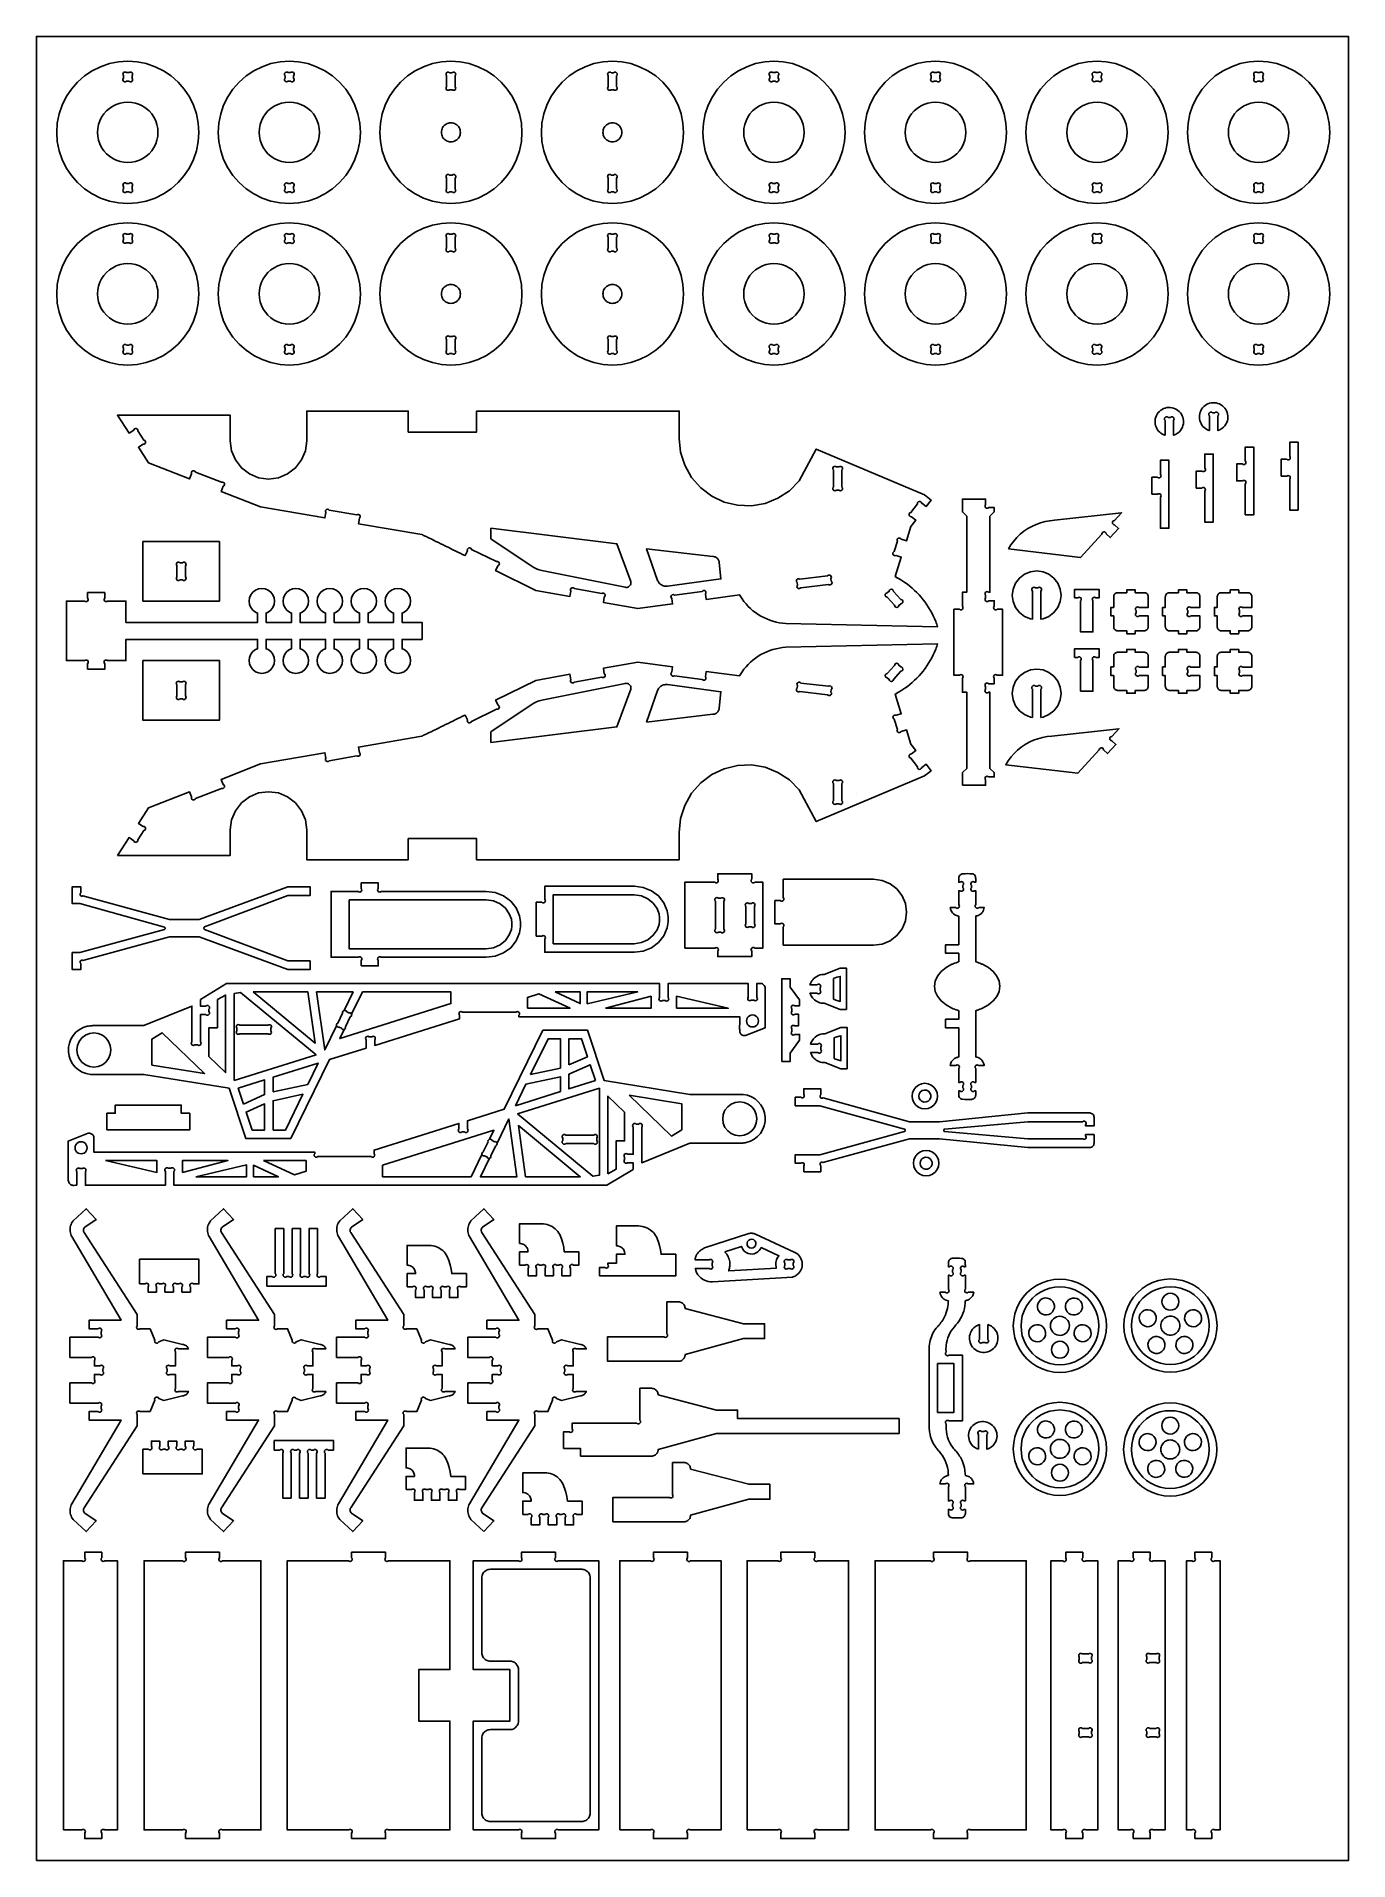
# Model space of a CAD drawing. Extents: x 18.5 to 37.8, y 18 to 44.9.
import ezdxf

# ---------------------------------------------------------------- set-up
doc = ezdxf.new("R2010")
doc.units = 0
doc.header["$MEASUREMENT"] = 0
doc.layers.get('0').update_dxf_attribs({"linetype": 'CONTINUOUS'})
doc.layers.add('ENGRAVE', color=1, linetype='CONTINUOUS')
doc.layers.add('LAYER_1', color=18, linetype='CONTINUOUS')

msp = doc.modelspace()

# ---------------------------------------------------------------- linework, layer by layer
msp.add_lwpolyline([(18.477, 17.969), (18.477, 44.853), (37.817, 44.853), (37.817, 17.969)], close=True)
at = {"layer": 'ENGRAVE'}
for points in [[(25.175, 37.607), (25.175, 37.45), (25.784, 37.042), (25.82, 37.02), (25.859, 37.002), (25.886, 36.992), (25.927, 36.98), (27.155, 36.735), (27.168, 36.733), (27.181, 36.734), (27.193, 36.737), (27.205, 36.742), (27.215, 36.75), (27.224, 36.759), (27.231, 36.77), (27.236, 36.782), (27.239, 36.794), (27.239, 36.807), (27.237, 36.82), (27.032, 37.376)], [(27.647, 36.811), (27.639, 36.824), (27.633, 36.837), (27.469, 37.304), (28.445, 37.189), (28.457, 37.188), (28.469, 37.186), (28.48, 37.183), (28.491, 37.178), (28.501, 37.171), (28.511, 37.164), (28.519, 37.155), (28.526, 37.146), (28.532, 37.136), (28.537, 37.125), (28.54, 37.113), (28.542, 37.101), (28.567, 36.857), (27.78, 36.751), (27.765, 36.75), (27.75, 36.751), (27.734, 36.753), (27.72, 36.757), (27.705, 36.762), (27.692, 36.769), (27.679, 36.778), (27.667, 36.787), (27.656, 36.798)], [(25.175, 34.446), (27.032, 34.676), (27.237, 35.233), (27.239, 35.245), (27.239, 35.258), (27.236, 35.271), (27.231, 35.283), (27.224, 35.294), (27.215, 35.303), (27.205, 35.31), (27.193, 35.316), (27.181, 35.319), (27.168, 35.32), (27.155, 35.318), (25.927, 35.073), (25.886, 35.061), (25.859, 35.051), (25.82, 35.033), (25.784, 35.011), (25.175, 34.603)], [(27.469, 34.748), (28.445, 34.864), (28.457, 34.864), (28.469, 34.866), (28.48, 34.87), (28.491, 34.875), (28.501, 34.881), (28.511, 34.889), (28.519, 34.897), (28.526, 34.907), (28.532, 34.917), (28.537, 34.928), (28.54, 34.939), (28.542, 34.951), (28.567, 35.196), (27.78, 35.301), (27.765, 35.302), (27.75, 35.302), (27.734, 35.299), (27.72, 35.296), (27.705, 35.29), (27.692, 35.283), (27.679, 35.275), (27.667, 35.265), (27.656, 35.254), (27.647, 35.242), (27.639, 35.229), (27.633, 35.215)], [(21.018, 29.818), (21.018, 30.242), (21.144, 30.242), (21.144, 30.658), (21.265, 30.724), (21.265, 29.581)], [(21.391, 29.464), (21.391, 30.746), (21.486, 30.762), (22.598, 29.842)], [(21.673, 30.77), (22.479, 30.77), (22.585, 30.016)], [(20.178, 29.693), (20.954, 29.568), (20.329, 30.169), (20.178, 30.077)], [(25.568, 28.974), (26.775, 29.352), (26.775, 28.07), (26.68, 28.054)], [(26.9, 28.091), (26.9, 29.235), (27.147, 28.998), (27.147, 28.574), (27.021, 28.574), (27.021, 28.158)], [(27.212, 29.248), (27.837, 28.647), (27.988, 28.739), (27.988, 29.123)], [(25.687, 28.046), (25.581, 28.8), (26.493, 28.046)], [(33.276, 25.353), (33.344, 25.32), (33.414, 25.296), (33.488, 25.282), (33.563, 25.277), (33.638, 25.282), (33.711, 25.296), (33.782, 25.32), (33.849, 25.353), (33.911, 25.395), (33.968, 25.444), (34.017, 25.501), (34.059, 25.563), (34.092, 25.63), (34.116, 25.701), (34.131, 25.775), (34.136, 25.85), (34.131, 25.924), (34.116, 25.998), (34.092, 26.069), (34.059, 26.136), (34.017, 26.198), (33.968, 26.255), (33.911, 26.304), (33.849, 26.346), (33.782, 26.379), (33.711, 26.403), (33.638, 26.417), (33.563, 26.422), (33.488, 26.417), (33.414, 26.403), (33.344, 26.379), (33.276, 26.346), (33.214, 26.304), (33.158, 26.255), (33.108, 26.198), (33.067, 26.136), (33.034, 26.069), (33.009, 25.998), (32.995, 25.924), (32.99, 25.85), (32.995, 25.775), (33.009, 25.701), (33.034, 25.63), (33.067, 25.563), (33.108, 25.501), (33.158, 25.444), (33.214, 25.395)], [(34.843, 25.398), (34.787, 25.448), (34.738, 25.504), (34.696, 25.566), (34.663, 25.634), (34.639, 25.705), (34.624, 25.778), (34.619, 25.853), (34.624, 25.928), (34.639, 26.001), (34.663, 26.072), (34.696, 26.139), (34.738, 26.202), (34.787, 26.258), (34.843, 26.307), (34.906, 26.349), (34.973, 26.382), (35.044, 26.406), (35.117, 26.421), (35.192, 26.426), (35.267, 26.421), (35.34, 26.406), (35.411, 26.382), (35.478, 26.349), (35.541, 26.307), (35.597, 26.258), (35.646, 26.202), (35.688, 26.139), (35.721, 26.072), (35.745, 26.001), (35.76, 25.928), (35.765, 25.853), (35.76, 25.778), (35.745, 25.705), (35.721, 25.634), (35.688, 25.566), (35.646, 25.504), (35.597, 25.448), (35.541, 25.398), (35.478, 25.357), (35.411, 25.324), (35.34, 25.299), (35.267, 25.285), (35.192, 25.28), (35.117, 25.285), (35.044, 25.299), (34.973, 25.324), (34.906, 25.357)], [(33.214, 23.582), (33.276, 23.54), (33.344, 23.507), (33.414, 23.483), (33.488, 23.468), (33.563, 23.464), (33.638, 23.468), (33.711, 23.483), (33.782, 23.507), (33.849, 23.54), (33.911, 23.582), (33.968, 23.631), (34.017, 23.688), (34.059, 23.75), (34.092, 23.817), (34.116, 23.888), (34.131, 23.962), (34.136, 24.036), (34.131, 24.111), (34.116, 24.185), (34.092, 24.256), (34.059, 24.323), (34.017, 24.385), (33.968, 24.441), (33.911, 24.491), (33.849, 24.533), (33.782, 24.566), (33.711, 24.59), (33.638, 24.604), (33.563, 24.609), (33.488, 24.604), (33.414, 24.59), (33.344, 24.566), (33.276, 24.533), (33.214, 24.491), (33.158, 24.441), (33.108, 24.385), (33.067, 24.323), (33.034, 24.256), (33.009, 24.185), (32.995, 24.111), (32.99, 24.036), (32.995, 23.962), (33.009, 23.888), (33.034, 23.817), (33.067, 23.75), (33.108, 23.688), (33.158, 23.631)], [(34.903, 23.53), (34.84, 23.572), (34.784, 23.621), (34.735, 23.678), (34.693, 23.74), (34.66, 23.807), (34.636, 23.878), (34.621, 23.952), (34.616, 24.027), (34.621, 24.101), (34.636, 24.175), (34.66, 24.246), (34.693, 24.313), (34.735, 24.375), (34.784, 24.432), (34.84, 24.481), (34.903, 24.523), (34.97, 24.556), (35.041, 24.58), (35.114, 24.595), (35.189, 24.599), (35.264, 24.595), (35.337, 24.58), (35.408, 24.556), (35.476, 24.523), (35.538, 24.481), (35.594, 24.432), (35.644, 24.375), (35.685, 24.313), (35.718, 24.246), (35.742, 24.175), (35.757, 24.101), (35.762, 24.027), (35.757, 23.952), (35.742, 23.878), (35.718, 23.807), (35.685, 23.74), (35.644, 23.678), (35.594, 23.621), (35.538, 23.572), (35.476, 23.53), (35.408, 23.497), (35.337, 23.473), (35.264, 23.459), (35.189, 23.454), (35.114, 23.459), (35.041, 23.473), (34.97, 23.497)], [(25.134, 18.548), (25.15, 18.545), (25.167, 18.544), (26.514, 18.544), (26.53, 18.545), (26.546, 18.548), (26.562, 18.554), (26.577, 18.561), (26.59, 18.57), (26.603, 18.581), (26.613, 18.593), (26.623, 18.607), (26.63, 18.621), (26.635, 18.637), (26.638, 18.653), (26.639, 18.669), (26.639, 22.136), (26.638, 22.152), (26.635, 22.168), (26.63, 22.184), (26.623, 22.198), (26.613, 22.212), (26.603, 22.224), (26.59, 22.235), (26.577, 22.244), (26.562, 22.252), (26.546, 22.257), (26.53, 22.26), (26.514, 22.261), (25.167, 22.261), (25.15, 22.26), (25.134, 22.257), (25.119, 22.252), (25.104, 22.244), (25.09, 22.235), (25.078, 22.224), (25.067, 22.212), (25.058, 22.198), (25.051, 22.184), (25.046, 22.168), (25.042, 22.152), (25.041, 22.136), (25.041, 21.033), (25.042, 21.017), (25.046, 21.001), (25.051, 20.985), (25.058, 20.97), (25.067, 20.957), (25.078, 20.944), (25.09, 20.934), (25.104, 20.924), (25.119, 20.917), (25.134, 20.912), (25.15, 20.909), (25.167, 20.908), (25.455, 20.908), (25.472, 20.907), (25.488, 20.903), (25.503, 20.898), (25.518, 20.891), (25.532, 20.882), (25.544, 20.871), (25.555, 20.859), (25.564, 20.845), (25.571, 20.83), (25.577, 20.815), (25.58, 20.799), (25.581, 20.782), (25.581, 20.023), (25.58, 20.007), (25.577, 19.99), (25.571, 19.975), (25.564, 19.96), (25.555, 19.947), (25.544, 19.934), (25.532, 19.923), (25.518, 19.914), (25.503, 19.907), (25.488, 19.902), (25.472, 19.899), (25.455, 19.898), (25.167, 19.898), (25.15, 19.896), (25.134, 19.893), (25.119, 19.888), (25.104, 19.881), (25.09, 19.872), (25.078, 19.861), (25.067, 19.849), (25.058, 19.835), (25.051, 19.82), (25.046, 19.805), (25.042, 19.789), (25.041, 19.772), (25.041, 18.669), (25.042, 18.653), (25.046, 18.637), (25.051, 18.621), (25.058, 18.607), (25.067, 18.593), (25.078, 18.581), (25.09, 18.57), (25.104, 18.561), (25.119, 18.554)]]:
    msp.add_lwpolyline(points, close=True, dxfattribs=at)
for points in [[(23.01, 30.497), (23.143, 30.77), (22.606, 30.77), (22.725, 29.917), (22.9, 30.272)], [(23.012, 30.217), (22.946, 30.084), (24.587, 30.598), (24.587, 30.77), (23.283, 30.77), (23.122, 30.442)], [(25.266, 28.544), (25.441, 28.899), (25.56, 28.046), (25.022, 28.046), (25.156, 28.319)], [(25.154, 28.599), (25.219, 28.732), (23.578, 28.217), (23.578, 28.046), (24.883, 28.046), (25.043, 28.374)]]:
    msp.add_lwpolyline(points, dxfattribs=at)
at = {"layer": 'LAYER_1'}
for points in [[(18.915, 42.916), (18.992, 42.802), (19.082, 42.699), (19.185, 42.609), (19.299, 42.533), (19.422, 42.472), (19.552, 42.428), (19.686, 42.401), (19.823, 42.393), (19.96, 42.401), (20.094, 42.428), (20.224, 42.472), (20.347, 42.533), (20.461, 42.609), (20.564, 42.699), (20.654, 42.802), (20.73, 42.916), (20.791, 43.039), (20.835, 43.169), (20.862, 43.304), (20.871, 43.44), (20.862, 43.577), (20.835, 43.712), (20.791, 43.841), (20.73, 43.964), (20.654, 44.078), (20.564, 44.181), (20.461, 44.272), (20.347, 44.348), (20.224, 44.408), (20.094, 44.453), (19.96, 44.479), (19.823, 44.488), (19.686, 44.479), (19.552, 44.453), (19.422, 44.408), (19.299, 44.348), (19.185, 44.272), (19.082, 44.181), (18.992, 44.078), (18.915, 43.964), (18.855, 43.841), (18.811, 43.712), (18.784, 43.577), (18.775, 43.44), (18.784, 43.304), (18.811, 43.169), (18.855, 43.039)], [(21.297, 42.916), (21.373, 42.802), (21.463, 42.699), (21.566, 42.609), (21.68, 42.533), (21.803, 42.472), (21.933, 42.428), (22.067, 42.401), (22.204, 42.393), (22.341, 42.401), (22.475, 42.428), (22.605, 42.472), (22.728, 42.533), (22.842, 42.609), (22.945, 42.699), (23.035, 42.802), (23.112, 42.916), (23.172, 43.039), (23.216, 43.169), (23.243, 43.304), (23.252, 43.44), (23.243, 43.577), (23.216, 43.712), (23.172, 43.841), (23.112, 43.964), (23.035, 44.078), (22.945, 44.181), (22.842, 44.272), (22.728, 44.348), (22.605, 44.408), (22.475, 44.453), (22.341, 44.479), (22.204, 44.488), (22.067, 44.479), (21.933, 44.453), (21.803, 44.408), (21.68, 44.348), (21.566, 44.272), (21.463, 44.181), (21.373, 44.078), (21.297, 43.964), (21.236, 43.841), (21.192, 43.712), (21.165, 43.577), (21.156, 43.44), (21.165, 43.304), (21.192, 43.169), (21.236, 43.039)], [(23.678, 42.916), (23.754, 42.802), (23.844, 42.699), (23.947, 42.609), (24.061, 42.533), (24.184, 42.472), (24.314, 42.428), (24.449, 42.401), (24.585, 42.393), (24.722, 42.401), (24.857, 42.428), (24.986, 42.472), (25.109, 42.533), (25.223, 42.609), (25.326, 42.699), (25.417, 42.802), (25.493, 42.916), (25.554, 43.039), (25.598, 43.169), (25.624, 43.304), (25.633, 43.44), (25.624, 43.577), (25.598, 43.712), (25.554, 43.841), (25.493, 43.964), (25.417, 44.078), (25.326, 44.181), (25.223, 44.272), (25.109, 44.348), (24.986, 44.408), (24.857, 44.453), (24.722, 44.479), (24.585, 44.488), (24.449, 44.479), (24.314, 44.453), (24.184, 44.408), (24.061, 44.348), (23.947, 44.272), (23.844, 44.181), (23.754, 44.078), (23.678, 43.964), (23.617, 43.841), (23.573, 43.712), (23.546, 43.577), (23.538, 43.44), (23.546, 43.304), (23.573, 43.169), (23.617, 43.039)], [(26.059, 42.916), (26.135, 42.802), (26.226, 42.699), (26.329, 42.609), (26.443, 42.533), (26.566, 42.472), (26.695, 42.428), (26.83, 42.401), (26.967, 42.393), (27.103, 42.401), (27.238, 42.428), (27.368, 42.472), (27.491, 42.533), (27.605, 42.609), (27.708, 42.699), (27.798, 42.802), (27.874, 42.916), (27.935, 43.039), (27.979, 43.169), (28.006, 43.304), (28.015, 43.44), (28.006, 43.577), (27.979, 43.712), (27.935, 43.841), (27.874, 43.964), (27.798, 44.078), (27.708, 44.181), (27.605, 44.272), (27.491, 44.348), (27.368, 44.408), (27.238, 44.453), (27.103, 44.479), (26.967, 44.488), (26.83, 44.479), (26.695, 44.453), (26.566, 44.408), (26.443, 44.348), (26.329, 44.272), (26.226, 44.181), (26.135, 44.078), (26.059, 43.964), (25.999, 43.841), (25.954, 43.712), (25.928, 43.577), (25.919, 43.44), (25.928, 43.304), (25.954, 43.169), (25.999, 43.039)], [(28.44, 42.916), (28.517, 42.802), (28.607, 42.699), (28.71, 42.609), (28.824, 42.533), (28.947, 42.472), (29.077, 42.428), (29.211, 42.401), (29.348, 42.393), (29.485, 42.401), (29.619, 42.428), (29.749, 42.472), (29.872, 42.533), (29.986, 42.609), (30.089, 42.699), (30.179, 42.802), (30.255, 42.916), (30.316, 43.039), (30.36, 43.169), (30.387, 43.304), (30.396, 43.44), (30.387, 43.577), (30.36, 43.712), (30.316, 43.841), (30.255, 43.964), (30.179, 44.078), (30.089, 44.181), (29.986, 44.272), (29.872, 44.348), (29.749, 44.408), (29.619, 44.453), (29.485, 44.479), (29.348, 44.488), (29.211, 44.479), (29.077, 44.453), (28.947, 44.408), (28.824, 44.348), (28.71, 44.272), (28.607, 44.181), (28.517, 44.078), (28.44, 43.964), (28.38, 43.841), (28.336, 43.712), (28.309, 43.577), (28.3, 43.44), (28.309, 43.304), (28.336, 43.169), (28.38, 43.039)], [(30.898, 42.802), (30.988, 42.699), (31.091, 42.609), (31.205, 42.533), (31.328, 42.472), (31.458, 42.428), (31.592, 42.401), (31.729, 42.393), (31.866, 42.401), (32, 42.428), (32.13, 42.472), (32.253, 42.533), (32.367, 42.609), (32.47, 42.699), (32.56, 42.802), (32.637, 42.916), (32.697, 43.039), (32.741, 43.169), (32.768, 43.304), (32.777, 43.44), (32.768, 43.577), (32.741, 43.712), (32.697, 43.841), (32.637, 43.964), (32.56, 44.078), (32.47, 44.181), (32.367, 44.272), (32.253, 44.348), (32.13, 44.408), (32, 44.453), (31.866, 44.479), (31.729, 44.488), (31.592, 44.479), (31.458, 44.453), (31.328, 44.408), (31.205, 44.348), (31.091, 44.272), (30.988, 44.181), (30.898, 44.078), (30.822, 43.964), (30.761, 43.841), (30.717, 43.712), (30.69, 43.577), (30.681, 43.44), (30.69, 43.304), (30.717, 43.169), (30.761, 43.039), (30.822, 42.916)], [(33.279, 42.802), (33.369, 42.699), (33.473, 42.609), (33.586, 42.533), (33.709, 42.472), (33.839, 42.428), (33.974, 42.401), (34.11, 42.393), (34.247, 42.401), (34.382, 42.428), (34.511, 42.472), (34.634, 42.533), (34.748, 42.609), (34.851, 42.699), (34.942, 42.802), (35.018, 42.916), (35.079, 43.039), (35.123, 43.169), (35.149, 43.304), (35.158, 43.44), (35.149, 43.577), (35.123, 43.712), (35.079, 43.841), (35.018, 43.964), (34.942, 44.078), (34.851, 44.181), (34.748, 44.272), (34.634, 44.348), (34.511, 44.408), (34.382, 44.453), (34.247, 44.479), (34.11, 44.488), (33.974, 44.479), (33.839, 44.453), (33.709, 44.408), (33.586, 44.348), (33.473, 44.272), (33.369, 44.181), (33.279, 44.078), (33.203, 43.964), (33.142, 43.841), (33.098, 43.712), (33.072, 43.577), (33.063, 43.44), (33.072, 43.304), (33.098, 43.169), (33.142, 43.039), (33.203, 42.916)], [(35.66, 42.802), (35.751, 42.699), (35.854, 42.609), (35.968, 42.533), (36.091, 42.472), (36.22, 42.428), (36.355, 42.401), (36.492, 42.393), (36.628, 42.401), (36.763, 42.428), (36.893, 42.472), (37.016, 42.533), (37.13, 42.609), (37.233, 42.699), (37.323, 42.802), (37.399, 42.916), (37.46, 43.039), (37.504, 43.169), (37.531, 43.304), (37.54, 43.44), (37.531, 43.577), (37.504, 43.712), (37.46, 43.841), (37.399, 43.964), (37.323, 44.078), (37.233, 44.181), (37.13, 44.272), (37.016, 44.348), (36.893, 44.408), (36.763, 44.453), (36.628, 44.479), (36.492, 44.488), (36.355, 44.479), (36.22, 44.453), (36.091, 44.408), (35.968, 44.348), (35.854, 44.272), (35.751, 44.181), (35.66, 44.078), (35.584, 43.964), (35.524, 43.841), (35.48, 43.712), (35.453, 43.577), (35.444, 43.44), (35.453, 43.304), (35.48, 43.169), (35.524, 43.039), (35.584, 42.916)], [(19.411, 43.27), (19.437, 43.218), (19.469, 43.169), (19.508, 43.125), (19.552, 43.087), (19.6, 43.054), (19.652, 43.029), (19.708, 43.01), (19.765, 42.999), (19.823, 42.995), (19.881, 42.999), (19.938, 43.01), (19.993, 43.029), (20.046, 43.054), (20.094, 43.087), (20.138, 43.125), (20.176, 43.169), (20.209, 43.218), (20.235, 43.27), (20.253, 43.325), (20.265, 43.382), (20.268, 43.44), (20.265, 43.499), (20.253, 43.556), (20.235, 43.611), (20.209, 43.663), (20.176, 43.712), (20.138, 43.755), (20.094, 43.794), (20.046, 43.826), (19.993, 43.852), (19.938, 43.871), (19.881, 43.882), (19.823, 43.886), (19.765, 43.882), (19.708, 43.871), (19.652, 43.852), (19.6, 43.826), (19.552, 43.794), (19.508, 43.755), (19.469, 43.712), (19.437, 43.663), (19.411, 43.611), (19.392, 43.556), (19.381, 43.499), (19.377, 43.44), (19.381, 43.382), (19.392, 43.325)], [(21.792, 43.27), (21.818, 43.218), (21.851, 43.169), (21.889, 43.125), (21.933, 43.087), (21.981, 43.054), (22.034, 43.029), (22.089, 43.01), (22.146, 42.999), (22.204, 42.995), (22.262, 42.999), (22.319, 43.01), (22.375, 43.029), (22.427, 43.054), (22.475, 43.087), (22.519, 43.125), (22.558, 43.169), (22.59, 43.218), (22.616, 43.27), (22.635, 43.325), (22.646, 43.382), (22.65, 43.44), (22.646, 43.499), (22.635, 43.556), (22.616, 43.611), (22.59, 43.663), (22.558, 43.712), (22.519, 43.755), (22.475, 43.794), (22.427, 43.826), (22.375, 43.852), (22.319, 43.871), (22.262, 43.882), (22.204, 43.886), (22.146, 43.882), (22.089, 43.871), (22.034, 43.852), (21.981, 43.826), (21.933, 43.794), (21.889, 43.755), (21.851, 43.712), (21.818, 43.663), (21.792, 43.611), (21.774, 43.556), (21.762, 43.499), (21.759, 43.44), (21.762, 43.382), (21.774, 43.325)], [(28.936, 43.27), (28.962, 43.218), (28.994, 43.169), (29.033, 43.125), (29.077, 43.087), (29.125, 43.054), (29.177, 43.029), (29.233, 43.01), (29.29, 42.999), (29.348, 42.995), (29.406, 42.999), (29.463, 43.01), (29.518, 43.029), (29.571, 43.054), (29.619, 43.087), (29.663, 43.125), (29.701, 43.169), (29.734, 43.218), (29.76, 43.27), (29.778, 43.325), (29.79, 43.382), (29.794, 43.44), (29.79, 43.499), (29.778, 43.556), (29.76, 43.611), (29.734, 43.663), (29.701, 43.712), (29.663, 43.755), (29.619, 43.794), (29.571, 43.826), (29.518, 43.852), (29.463, 43.871), (29.406, 43.882), (29.348, 43.886), (29.29, 43.882), (29.233, 43.871), (29.177, 43.852), (29.125, 43.826), (29.077, 43.794), (29.033, 43.755), (28.994, 43.712), (28.962, 43.663), (28.936, 43.611), (28.918, 43.556), (28.906, 43.499), (28.902, 43.44), (28.906, 43.382), (28.918, 43.325)], [(31.343, 43.218), (31.376, 43.169), (31.414, 43.125), (31.458, 43.087), (31.506, 43.054), (31.559, 43.029), (31.614, 43.01), (31.671, 42.999), (31.729, 42.995), (31.787, 42.999), (31.844, 43.01), (31.9, 43.029), (31.952, 43.054), (32, 43.087), (32.044, 43.125), (32.083, 43.169), (32.115, 43.218), (32.141, 43.27), (32.16, 43.325), (32.171, 43.382), (32.175, 43.44), (32.171, 43.499), (32.16, 43.556), (32.141, 43.611), (32.115, 43.663), (32.083, 43.712), (32.044, 43.755), (32, 43.794), (31.952, 43.826), (31.9, 43.852), (31.844, 43.871), (31.787, 43.882), (31.729, 43.886), (31.671, 43.882), (31.614, 43.871), (31.559, 43.852), (31.506, 43.826), (31.458, 43.794), (31.414, 43.755), (31.376, 43.712), (31.343, 43.663), (31.317, 43.611), (31.299, 43.556), (31.287, 43.499), (31.284, 43.44), (31.287, 43.382), (31.299, 43.325), (31.317, 43.27)], [(33.725, 43.218), (33.757, 43.169), (33.795, 43.125), (33.839, 43.087), (33.888, 43.054), (33.94, 43.029), (33.995, 43.01), (34.052, 42.999), (34.11, 42.995), (34.169, 42.999), (34.226, 43.01), (34.281, 43.029), (34.333, 43.054), (34.382, 43.087), (34.426, 43.125), (34.464, 43.169), (34.496, 43.218), (34.522, 43.27), (34.541, 43.325), (34.552, 43.382), (34.556, 43.44), (34.552, 43.499), (34.541, 43.556), (34.522, 43.611), (34.496, 43.663), (34.464, 43.712), (34.426, 43.755), (34.382, 43.794), (34.333, 43.826), (34.281, 43.852), (34.226, 43.871), (34.169, 43.882), (34.11, 43.886), (34.052, 43.882), (33.995, 43.871), (33.94, 43.852), (33.888, 43.826), (33.839, 43.794), (33.795, 43.755), (33.757, 43.712), (33.725, 43.663), (33.699, 43.611), (33.68, 43.556), (33.669, 43.499), (33.665, 43.44), (33.669, 43.382), (33.68, 43.325), (33.699, 43.27)], [(36.138, 43.169), (36.177, 43.125), (36.22, 43.087), (36.269, 43.054), (36.321, 43.029), (36.376, 43.01), (36.434, 42.999), (36.492, 42.995), (36.55, 42.999), (36.607, 43.01), (36.662, 43.029), (36.714, 43.054), (36.763, 43.087), (36.807, 43.125), (36.845, 43.169), (36.878, 43.218), (36.903, 43.27), (36.922, 43.325), (36.933, 43.382), (36.937, 43.44), (36.933, 43.499), (36.922, 43.556), (36.903, 43.611), (36.878, 43.663), (36.845, 43.712), (36.807, 43.755), (36.763, 43.794), (36.714, 43.826), (36.662, 43.852), (36.607, 43.871), (36.55, 43.882), (36.492, 43.886), (36.434, 43.882), (36.376, 43.871), (36.321, 43.852), (36.269, 43.826), (36.22, 43.794), (36.177, 43.755), (36.138, 43.712), (36.106, 43.663), (36.08, 43.611), (36.061, 43.556), (36.05, 43.499), (36.046, 43.44), (36.05, 43.382), (36.061, 43.325), (36.08, 43.27), (36.106, 43.218)], [(24.456, 43.387), (24.464, 43.37), (24.474, 43.355), (24.486, 43.341), (24.5, 43.329), (24.515, 43.319), (24.532, 43.311), (24.549, 43.305), (24.567, 43.302), (24.585, 43.3), (24.604, 43.302), (24.622, 43.305), (24.639, 43.311), (24.655, 43.319), (24.671, 43.329), (24.684, 43.341), (24.696, 43.355), (24.707, 43.37), (24.715, 43.387), (24.721, 43.404), (24.724, 43.422), (24.725, 43.44), (24.724, 43.459), (24.721, 43.477), (24.715, 43.494), (24.707, 43.51), (24.696, 43.526), (24.684, 43.539), (24.671, 43.551), (24.655, 43.562), (24.639, 43.57), (24.622, 43.576), (24.604, 43.579), (24.585, 43.58), (24.567, 43.579), (24.549, 43.576), (24.532, 43.57), (24.515, 43.562), (24.5, 43.551), (24.486, 43.539), (24.474, 43.526), (24.464, 43.51), (24.456, 43.494), (24.45, 43.477), (24.447, 43.459), (24.445, 43.44), (24.447, 43.422), (24.45, 43.404)], [(26.837, 43.387), (26.845, 43.37), (26.856, 43.355), (26.868, 43.341), (26.881, 43.329), (26.897, 43.319), (26.913, 43.311), (26.93, 43.305), (26.948, 43.302), (26.967, 43.3), (26.985, 43.302), (27.003, 43.305), (27.02, 43.311), (27.037, 43.319), (27.052, 43.329), (27.066, 43.341), (27.078, 43.355), (27.088, 43.37), (27.096, 43.387), (27.102, 43.404), (27.105, 43.422), (27.107, 43.44), (27.105, 43.459), (27.102, 43.477), (27.096, 43.494), (27.088, 43.51), (27.078, 43.526), (27.066, 43.539), (27.052, 43.551), (27.037, 43.562), (27.02, 43.57), (27.003, 43.576), (26.985, 43.579), (26.967, 43.58), (26.948, 43.579), (26.93, 43.576), (26.913, 43.57), (26.897, 43.562), (26.881, 43.551), (26.868, 43.539), (26.856, 43.526), (26.845, 43.51), (26.837, 43.494), (26.831, 43.477), (26.828, 43.459), (26.827, 43.44), (26.828, 43.422), (26.831, 43.404)], [(18.915, 40.535), (18.992, 40.421), (19.082, 40.318), (19.185, 40.228), (19.299, 40.152), (19.422, 40.091), (19.552, 40.047), (19.686, 40.02), (19.823, 40.011), (19.96, 40.02), (20.094, 40.047), (20.224, 40.091), (20.347, 40.152), (20.461, 40.228), (20.564, 40.318), (20.654, 40.421), (20.73, 40.535), (20.791, 40.658), (20.835, 40.788), (20.862, 40.922), (20.871, 41.059), (20.862, 41.196), (20.835, 41.33), (20.791, 41.46), (20.73, 41.583), (20.654, 41.697), (20.564, 41.8), (20.461, 41.89), (20.347, 41.967), (20.224, 42.027), (20.094, 42.071), (19.96, 42.098), (19.823, 42.107), (19.686, 42.098), (19.552, 42.071), (19.422, 42.027), (19.299, 41.967), (19.185, 41.89), (19.082, 41.8), (18.992, 41.697), (18.915, 41.583), (18.855, 41.46), (18.811, 41.33), (18.784, 41.196), (18.775, 41.059), (18.784, 40.922), (18.811, 40.788), (18.855, 40.658)], [(21.297, 40.535), (21.373, 40.421), (21.463, 40.318), (21.566, 40.228), (21.68, 40.152), (21.803, 40.091), (21.933, 40.047), (22.067, 40.02), (22.204, 40.011), (22.341, 40.02), (22.475, 40.047), (22.605, 40.091), (22.728, 40.152), (22.842, 40.228), (22.945, 40.318), (23.035, 40.421), (23.112, 40.535), (23.172, 40.658), (23.216, 40.788), (23.243, 40.922), (23.252, 41.059), (23.243, 41.196), (23.216, 41.33), (23.172, 41.46), (23.112, 41.583), (23.035, 41.697), (22.945, 41.8), (22.842, 41.89), (22.728, 41.967), (22.605, 42.027), (22.475, 42.071), (22.341, 42.098), (22.204, 42.107), (22.067, 42.098), (21.933, 42.071), (21.803, 42.027), (21.68, 41.967), (21.566, 41.89), (21.463, 41.8), (21.373, 41.697), (21.297, 41.583), (21.236, 41.46), (21.192, 41.33), (21.165, 41.196), (21.156, 41.059), (21.165, 40.922), (21.192, 40.788), (21.236, 40.658)], [(23.678, 40.535), (23.754, 40.421), (23.844, 40.318), (23.947, 40.228), (24.061, 40.152), (24.184, 40.091), (24.314, 40.047), (24.449, 40.02), (24.585, 40.011), (24.722, 40.02), (24.857, 40.047), (24.986, 40.091), (25.109, 40.152), (25.223, 40.228), (25.326, 40.318), (25.417, 40.421), (25.493, 40.535), (25.554, 40.658), (25.598, 40.788), (25.624, 40.922), (25.633, 41.059), (25.624, 41.196), (25.598, 41.33), (25.554, 41.46), (25.493, 41.583), (25.417, 41.697), (25.326, 41.8), (25.223, 41.89), (25.109, 41.967), (24.986, 42.027), (24.857, 42.071), (24.722, 42.098), (24.585, 42.107), (24.449, 42.098), (24.314, 42.071), (24.184, 42.027), (24.061, 41.967), (23.947, 41.89), (23.844, 41.8), (23.754, 41.697), (23.678, 41.583), (23.617, 41.46), (23.573, 41.33), (23.546, 41.196), (23.538, 41.059), (23.546, 40.922), (23.573, 40.788), (23.617, 40.658)], [(26.135, 40.421), (26.226, 40.318), (26.329, 40.228), (26.443, 40.152), (26.566, 40.091), (26.695, 40.047), (26.83, 40.02), (26.967, 40.011), (27.103, 40.02), (27.238, 40.047), (27.368, 40.091), (27.491, 40.152), (27.605, 40.228), (27.708, 40.318), (27.798, 40.421), (27.874, 40.535), (27.935, 40.658), (27.979, 40.788), (28.006, 40.922), (28.015, 41.059), (28.006, 41.196), (27.979, 41.33), (27.935, 41.46), (27.874, 41.583), (27.798, 41.697), (27.708, 41.8), (27.605, 41.89), (27.491, 41.967), (27.368, 42.027), (27.238, 42.071), (27.103, 42.098), (26.967, 42.107), (26.83, 42.098), (26.695, 42.071), (26.566, 42.027), (26.443, 41.967), (26.329, 41.89), (26.226, 41.8), (26.135, 41.697), (26.059, 41.583), (25.999, 41.46), (25.954, 41.33), (25.928, 41.196), (25.919, 41.059), (25.928, 40.922), (25.954, 40.788), (25.999, 40.658), (26.059, 40.535)], [(28.517, 40.421), (28.607, 40.318), (28.71, 40.228), (28.824, 40.152), (28.947, 40.091), (29.077, 40.047), (29.211, 40.02), (29.348, 40.011), (29.485, 40.02), (29.619, 40.047), (29.749, 40.091), (29.872, 40.152), (29.986, 40.228), (30.089, 40.318), (30.179, 40.421), (30.255, 40.535), (30.316, 40.658), (30.36, 40.788), (30.387, 40.922), (30.396, 41.059), (30.387, 41.196), (30.36, 41.33), (30.316, 41.46), (30.255, 41.583), (30.179, 41.697), (30.089, 41.8), (29.986, 41.89), (29.872, 41.967), (29.749, 42.027), (29.619, 42.071), (29.485, 42.098), (29.348, 42.107), (29.211, 42.098), (29.077, 42.071), (28.947, 42.027), (28.824, 41.967), (28.71, 41.89), (28.607, 41.8), (28.517, 41.697), (28.44, 41.583), (28.38, 41.46), (28.336, 41.33), (28.309, 41.196), (28.3, 41.059), (28.309, 40.922), (28.336, 40.788), (28.38, 40.658), (28.44, 40.535)], [(30.898, 40.421), (30.988, 40.318), (31.091, 40.228), (31.205, 40.152), (31.328, 40.091), (31.458, 40.047), (31.592, 40.02), (31.729, 40.011), (31.866, 40.02), (32, 40.047), (32.13, 40.091), (32.253, 40.152), (32.367, 40.228), (32.47, 40.318), (32.56, 40.421), (32.637, 40.535), (32.697, 40.658), (32.741, 40.788), (32.768, 40.922), (32.777, 41.059), (32.768, 41.196), (32.741, 41.33), (32.697, 41.46), (32.637, 41.583), (32.56, 41.697), (32.47, 41.8), (32.367, 41.89), (32.253, 41.967), (32.13, 42.027), (32, 42.071), (31.866, 42.098), (31.729, 42.107), (31.592, 42.098), (31.458, 42.071), (31.328, 42.027), (31.205, 41.967), (31.091, 41.89), (30.988, 41.8), (30.898, 41.697), (30.822, 41.583), (30.761, 41.46), (30.717, 41.33), (30.69, 41.196), (30.681, 41.059), (30.69, 40.922), (30.717, 40.788), (30.761, 40.658), (30.822, 40.535)], [(33.369, 40.318), (33.473, 40.228), (33.586, 40.152), (33.709, 40.091), (33.839, 40.047), (33.974, 40.02), (34.11, 40.011), (34.247, 40.02), (34.382, 40.047), (34.511, 40.091), (34.634, 40.152), (34.748, 40.228), (34.851, 40.318), (34.942, 40.421), (35.018, 40.535), (35.079, 40.658), (35.123, 40.788), (35.149, 40.922), (35.158, 41.059), (35.149, 41.196), (35.123, 41.33), (35.079, 41.46), (35.018, 41.583), (34.942, 41.697), (34.851, 41.8), (34.748, 41.89), (34.634, 41.967), (34.511, 42.027), (34.382, 42.071), (34.247, 42.098), (34.11, 42.107), (33.974, 42.098), (33.839, 42.071), (33.709, 42.027), (33.586, 41.967), (33.473, 41.89), (33.369, 41.8), (33.279, 41.697), (33.203, 41.583), (33.142, 41.46), (33.098, 41.33), (33.072, 41.196), (33.063, 41.059), (33.072, 40.922), (33.098, 40.788), (33.142, 40.658), (33.203, 40.535), (33.279, 40.421)], [(35.854, 40.228), (35.968, 40.152), (36.091, 40.091), (36.22, 40.047), (36.355, 40.02), (36.492, 40.011), (36.628, 40.02), (36.763, 40.047), (36.893, 40.091), (37.016, 40.152), (37.13, 40.228), (37.233, 40.318), (37.323, 40.421), (37.399, 40.535), (37.46, 40.658), (37.504, 40.788), (37.531, 40.922), (37.54, 41.059), (37.531, 41.196), (37.504, 41.33), (37.46, 41.46), (37.399, 41.583), (37.323, 41.697), (37.233, 41.8), (37.13, 41.89), (37.016, 41.967), (36.893, 42.027), (36.763, 42.071), (36.628, 42.098), (36.492, 42.107), (36.355, 42.098), (36.22, 42.071), (36.091, 42.027), (35.968, 41.967), (35.854, 41.89), (35.751, 41.8), (35.66, 41.697), (35.584, 41.583), (35.524, 41.46), (35.48, 41.33), (35.453, 41.196), (35.444, 41.059), (35.453, 40.922), (35.48, 40.788), (35.524, 40.658), (35.584, 40.535), (35.66, 40.421), (35.751, 40.318)], [(19.411, 40.889), (19.437, 40.836), (19.469, 40.788), (19.508, 40.744), (19.552, 40.706), (19.6, 40.673), (19.652, 40.647), (19.708, 40.629), (19.765, 40.617), (19.823, 40.614), (19.881, 40.617), (19.938, 40.629), (19.993, 40.647), (20.046, 40.673), (20.094, 40.706), (20.138, 40.744), (20.176, 40.788), (20.209, 40.836), (20.235, 40.889), (20.253, 40.944), (20.265, 41.001), (20.268, 41.059), (20.265, 41.117), (20.253, 41.174), (20.235, 41.23), (20.209, 41.282), (20.176, 41.33), (20.138, 41.374), (20.094, 41.413), (20.046, 41.445), (19.993, 41.471), (19.938, 41.49), (19.881, 41.501), (19.823, 41.505), (19.765, 41.501), (19.708, 41.49), (19.652, 41.471), (19.6, 41.445), (19.552, 41.413), (19.508, 41.374), (19.469, 41.33), (19.437, 41.282), (19.411, 41.23), (19.392, 41.174), (19.381, 41.117), (19.377, 41.059), (19.381, 41.001), (19.392, 40.944)], [(21.792, 40.889), (21.818, 40.836), (21.851, 40.788), (21.889, 40.744), (21.933, 40.706), (21.981, 40.673), (22.034, 40.647), (22.089, 40.629), (22.146, 40.617), (22.204, 40.614), (22.262, 40.617), (22.319, 40.629), (22.375, 40.647), (22.427, 40.673), (22.475, 40.706), (22.519, 40.744), (22.558, 40.788), (22.59, 40.836), (22.616, 40.889), (22.635, 40.944), (22.646, 41.001), (22.65, 41.059), (22.646, 41.117), (22.635, 41.174), (22.616, 41.23), (22.59, 41.282), (22.558, 41.33), (22.519, 41.374), (22.475, 41.413), (22.427, 41.445), (22.375, 41.471), (22.319, 41.49), (22.262, 41.501), (22.204, 41.505), (22.146, 41.501), (22.089, 41.49), (22.034, 41.471), (21.981, 41.445), (21.933, 41.413), (21.889, 41.374), (21.851, 41.33), (21.818, 41.282), (21.792, 41.23), (21.774, 41.174), (21.762, 41.117), (21.759, 41.059), (21.762, 41.001), (21.774, 40.944)], [(28.962, 40.836), (28.994, 40.788), (29.033, 40.744), (29.077, 40.706), (29.125, 40.673), (29.177, 40.647), (29.233, 40.629), (29.29, 40.617), (29.348, 40.614), (29.406, 40.617), (29.463, 40.629), (29.518, 40.647), (29.571, 40.673), (29.619, 40.706), (29.663, 40.744), (29.701, 40.788), (29.734, 40.836), (29.76, 40.889), (29.778, 40.944), (29.79, 41.001), (29.794, 41.059), (29.79, 41.117), (29.778, 41.174), (29.76, 41.23), (29.734, 41.282), (29.701, 41.33), (29.663, 41.374), (29.619, 41.413), (29.571, 41.445), (29.518, 41.471), (29.463, 41.49), (29.406, 41.501), (29.348, 41.505), (29.29, 41.501), (29.233, 41.49), (29.177, 41.471), (29.125, 41.445), (29.077, 41.413), (29.033, 41.374), (28.994, 41.33), (28.962, 41.282), (28.936, 41.23), (28.918, 41.174), (28.906, 41.117), (28.902, 41.059), (28.906, 41.001), (28.918, 40.944), (28.936, 40.889)], [(31.343, 40.836), (31.376, 40.788), (31.414, 40.744), (31.458, 40.706), (31.506, 40.673), (31.559, 40.647), (31.614, 40.629), (31.671, 40.617), (31.729, 40.614), (31.787, 40.617), (31.844, 40.629), (31.9, 40.647), (31.952, 40.673), (32, 40.706), (32.044, 40.744), (32.083, 40.788), (32.115, 40.836), (32.141, 40.889), (32.16, 40.944), (32.171, 41.001), (32.175, 41.059), (32.171, 41.117), (32.16, 41.174), (32.141, 41.23), (32.115, 41.282), (32.083, 41.33), (32.044, 41.374), (32, 41.413), (31.952, 41.445), (31.9, 41.471), (31.844, 41.49), (31.787, 41.501), (31.729, 41.505), (31.671, 41.501), (31.614, 41.49), (31.559, 41.471), (31.506, 41.445), (31.458, 41.413), (31.414, 41.374), (31.376, 41.33), (31.343, 41.282), (31.317, 41.23), (31.299, 41.174), (31.287, 41.117), (31.284, 41.059), (31.287, 41.001), (31.299, 40.944), (31.317, 40.889)], [(33.757, 40.788), (33.795, 40.744), (33.839, 40.706), (33.888, 40.673), (33.94, 40.647), (33.995, 40.629), (34.052, 40.617), (34.11, 40.614), (34.169, 40.617), (34.226, 40.629), (34.281, 40.647), (34.333, 40.673), (34.382, 40.706), (34.426, 40.744), (34.464, 40.788), (34.496, 40.836), (34.522, 40.889), (34.541, 40.944), (34.552, 41.001), (34.556, 41.059), (34.552, 41.117), (34.541, 41.174), (34.522, 41.23), (34.496, 41.282), (34.464, 41.33), (34.426, 41.374), (34.382, 41.413), (34.333, 41.445), (34.281, 41.471), (34.226, 41.49), (34.169, 41.501), (34.11, 41.505), (34.052, 41.501), (33.995, 41.49), (33.94, 41.471), (33.888, 41.445), (33.839, 41.413), (33.795, 41.374), (33.757, 41.33), (33.725, 41.282), (33.699, 41.23), (33.68, 41.174), (33.669, 41.117), (33.665, 41.059), (33.669, 41.001), (33.68, 40.944), (33.699, 40.889), (33.725, 40.836)], [(36.138, 40.788), (36.177, 40.744), (36.22, 40.706), (36.269, 40.673), (36.321, 40.647), (36.376, 40.629), (36.434, 40.617), (36.492, 40.614), (36.55, 40.617), (36.607, 40.629), (36.662, 40.647), (36.714, 40.673), (36.763, 40.706), (36.807, 40.744), (36.845, 40.788), (36.878, 40.836), (36.903, 40.889), (36.922, 40.944), (36.933, 41.001), (36.937, 41.059), (36.933, 41.117), (36.922, 41.174), (36.903, 41.23), (36.878, 41.282), (36.845, 41.33), (36.807, 41.374), (36.763, 41.413), (36.714, 41.445), (36.662, 41.471), (36.607, 41.49), (36.55, 41.501), (36.492, 41.505), (36.434, 41.501), (36.376, 41.49), (36.321, 41.471), (36.269, 41.445), (36.22, 41.413), (36.177, 41.374), (36.138, 41.33), (36.106, 41.282), (36.08, 41.23), (36.061, 41.174), (36.05, 41.117), (36.046, 41.059), (36.05, 41.001), (36.061, 40.944), (36.08, 40.889), (36.106, 40.836)], [(24.464, 40.989), (24.474, 40.974), (24.486, 40.96), (24.5, 40.948), (24.515, 40.938), (24.532, 40.93), (24.549, 40.924), (24.567, 40.92), (24.585, 40.919), (24.604, 40.92), (24.622, 40.924), (24.639, 40.93), (24.655, 40.938), (24.671, 40.948), (24.684, 40.96), (24.696, 40.974), (24.707, 40.989), (24.715, 41.006), (24.721, 41.023), (24.724, 41.041), (24.725, 41.059), (24.724, 41.077), (24.721, 41.095), (24.715, 41.113), (24.707, 41.129), (24.696, 41.144), (24.684, 41.158), (24.671, 41.17), (24.655, 41.18), (24.639, 41.188), (24.622, 41.194), (24.604, 41.198), (24.585, 41.199), (24.567, 41.198), (24.549, 41.194), (24.532, 41.188), (24.515, 41.18), (24.5, 41.17), (24.486, 41.158), (24.474, 41.144), (24.464, 41.129), (24.456, 41.113), (24.45, 41.095), (24.447, 41.077), (24.445, 41.059), (24.447, 41.041), (24.45, 41.023), (24.456, 41.006)], [(26.845, 40.989), (26.856, 40.974), (26.868, 40.96), (26.881, 40.948), (26.897, 40.938), (26.913, 40.93), (26.93, 40.924), (26.948, 40.92), (26.967, 40.919), (26.985, 40.92), (27.003, 40.924), (27.02, 40.93), (27.037, 40.938), (27.052, 40.948), (27.066, 40.96), (27.078, 40.974), (27.088, 40.989), (27.096, 41.006), (27.102, 41.023), (27.105, 41.041), (27.107, 41.059), (27.105, 41.077), (27.102, 41.095), (27.096, 41.113), (27.088, 41.129), (27.078, 41.144), (27.066, 41.158), (27.052, 41.17), (27.037, 41.18), (27.02, 41.188), (27.003, 41.194), (26.985, 41.198), (26.967, 41.199), (26.948, 41.198), (26.93, 41.194), (26.913, 41.188), (26.897, 41.18), (26.881, 41.17), (26.868, 41.158), (26.856, 41.144), (26.845, 41.129), (26.837, 41.113), (26.831, 41.095), (26.828, 41.077), (26.827, 41.059), (26.828, 41.041), (26.831, 41.023), (26.837, 41.006)], [(20.046, 36.531), (21.174, 36.531), (21.174, 37.408), (20.046, 37.408)], [(20.046, 35.654), (20.046, 34.776), (21.174, 34.776), (21.174, 35.654)], [(25.213, 32.112), (25.104, 32.127), (23.088, 32.127), (23.088, 31.406), (25.104, 31.406), (25.213, 31.421), (25.31, 31.464), (25.39, 31.53), (25.447, 31.61), (25.479, 31.691), (25.485, 31.742), (25.485, 31.791), (25.479, 31.842), (25.447, 31.923), (25.39, 32.003), (25.31, 32.069)], [(26.095, 31.481), (27.288, 31.481), (27.394, 31.497), (27.489, 31.54), (27.568, 31.606), (27.624, 31.686), (27.654, 31.767), (27.66, 31.818), (27.66, 31.866), (27.654, 31.917), (27.624, 31.999), (27.568, 32.078), (27.489, 32.144), (27.394, 32.188), (27.288, 32.203), (26.095, 32.203)], [(30.226, 30.665), (30.226, 30.967), (30.274, 30.986), (30.325, 31), (30.325, 30.631), (30.308, 30.635), (30.258, 30.651)], [(25.713, 30.531), (25.713, 30.689), (25.884, 30.742), (26.342, 30.531)], [(26.122, 30.77), (26.492, 30.6), (26.492, 30.77)], [(26.593, 30.595), (27.339, 30.77), (26.593, 30.77)], [(26.867, 30.531), (27.537, 30.531), (27.537, 30.706)], [(27.913, 30.531), (28.673, 30.531), (27.913, 30.706)], [(28.969, 30.28), (28.987, 30.266), (29.008, 30.257), (29.031, 30.254), (29.054, 30.257), (29.076, 30.266), (29.094, 30.28), (29.108, 30.298), (29.117, 30.32), (29.12, 30.343), (29.117, 30.366), (29.108, 30.387), (29.094, 30.405), (29.076, 30.419), (29.054, 30.428), (29.031, 30.431), (29.008, 30.428), (28.987, 30.419), (28.969, 30.405), (28.955, 30.387), (28.946, 30.366), (28.943, 30.343), (28.946, 30.32), (28.955, 30.298)], [(19.08, 29.85), (19.072, 29.915), (19.08, 29.98), (19.105, 30.04), (19.145, 30.092), (19.197, 30.132), (19.257, 30.157), (19.322, 30.166), (19.387, 30.157), (19.448, 30.132), (19.5, 30.092), (19.539, 30.04), (19.565, 29.98), (19.573, 29.915), (19.565, 29.85), (19.539, 29.79), (19.5, 29.738), (19.448, 29.698), (19.387, 29.673), (19.322, 29.664), (19.257, 29.673), (19.197, 29.698), (19.145, 29.738), (19.105, 29.79)], [(30.291, 29.768), (30.242, 29.787), (30.234, 29.79), (30.234, 30.092), (30.258, 30.103), (30.308, 30.12), (30.334, 30.125), (30.334, 29.757)], [(25.761, 29.552), (26.201, 29.648), (26.201, 30.081), (26.02, 30.081)], [(26.326, 29.695), (26.598, 29.816), (26.511, 30.081), (26.326, 30.081)], [(21.965, 29.296), (22.475, 29.407), (22.629, 29.721), (21.965, 29.513)], [(26.715, 29.464), (26.638, 29.697), (26.326, 29.557), (26.326, 29.342)], [(21.528, 29.119), (21.84, 29.258), (21.84, 29.474), (21.451, 29.352)], [(25.536, 29.094), (25.69, 29.409), (26.201, 29.52), (26.201, 29.303)], [(31.477, 29.073), (31.522, 29.055), (31.571, 29.048), (31.62, 29.055), (31.665, 29.073), (31.704, 29.103), (31.734, 29.142), (31.753, 29.188), (31.759, 29.236), (31.753, 29.285), (31.734, 29.33), (31.704, 29.369), (31.665, 29.399), (31.62, 29.418), (31.571, 29.424), (31.522, 29.418), (31.477, 29.399), (31.438, 29.369), (31.408, 29.33), (31.389, 29.285), (31.383, 29.236), (31.389, 29.188), (31.408, 29.142), (31.438, 29.103)], [(19.514, 28.737), (19.514, 28.982), (19.639, 28.982), (19.639, 29.102), (20.61, 29.102), (20.61, 28.982), (20.736, 28.982), (20.736, 28.737)], [(21.655, 28.734), (21.84, 28.734), (21.84, 29.121), (21.567, 28.999)], [(21.965, 28.734), (22.146, 28.734), (22.405, 29.263), (21.965, 29.167)], [(28.626, 28.775), (28.601, 28.836), (28.593, 28.901), (28.601, 28.966), (28.626, 29.026), (28.666, 29.078), (28.718, 29.118), (28.778, 29.143), (28.843, 29.152), (28.908, 29.143), (28.969, 29.118), (29.021, 29.078), (29.06, 29.026), (29.085, 28.966), (29.094, 28.901), (29.085, 28.836), (29.06, 28.775), (29.021, 28.724), (28.969, 28.684), (28.908, 28.659), (28.843, 28.65), (28.778, 28.659), (28.718, 28.684), (28.666, 28.724)], [(19.09, 28.396), (19.111, 28.388), (19.134, 28.385), (19.157, 28.388), (19.179, 28.396), (19.197, 28.411), (19.211, 28.429), (19.22, 28.45), (19.223, 28.473), (19.22, 28.496), (19.211, 28.517), (19.197, 28.536), (19.179, 28.55), (19.157, 28.559), (19.134, 28.562), (19.111, 28.559), (19.09, 28.55), (19.072, 28.536), (19.058, 28.517), (19.049, 28.496), (19.046, 28.473), (19.049, 28.45), (19.058, 28.429), (19.072, 28.411)], [(19.493, 28.285), (20.253, 28.285), (20.253, 28.11)], [(20.629, 28.11), (20.629, 28.285), (21.298, 28.285)], [(21.823, 28.285), (22.452, 28.285), (22.452, 28.127), (22.282, 28.074)], [(31.497, 28.084), (31.543, 28.065), (31.591, 28.059), (31.64, 28.065), (31.685, 28.084), (31.724, 28.114), (31.754, 28.153), (31.773, 28.198), (31.779, 28.247), (31.773, 28.295), (31.754, 28.341), (31.724, 28.38), (31.685, 28.41), (31.64, 28.428), (31.591, 28.435), (31.543, 28.428), (31.497, 28.41), (31.459, 28.38), (31.429, 28.341), (31.41, 28.295), (31.403, 28.247), (31.41, 28.198), (31.429, 28.153), (31.459, 28.114)], [(20.826, 28.046), (21.573, 28.221), (21.573, 28.046)], [(21.674, 28.046), (22.043, 28.046), (21.674, 28.216)], [(33.219, 25.255), (33.3, 25.215), (33.385, 25.186), (33.473, 25.169), (33.563, 25.163), (33.652, 25.169), (33.741, 25.186), (33.826, 25.215), (33.906, 25.255), (33.981, 25.305), (34.048, 25.364), (34.108, 25.431), (34.158, 25.506), (34.197, 25.587), (34.226, 25.672), (34.244, 25.76), (34.25, 25.85), (34.244, 25.939), (34.226, 26.027), (34.197, 26.112), (34.158, 26.193), (34.108, 26.268), (34.048, 26.335), (33.981, 26.394), (33.906, 26.444), (33.826, 26.484), (33.741, 26.513), (33.652, 26.531), (33.563, 26.536), (33.473, 26.531), (33.385, 26.513), (33.3, 26.484), (33.219, 26.444), (33.145, 26.394), (33.077, 26.335), (33.018, 26.268), (32.968, 26.193), (32.928, 26.112), (32.899, 26.027), (32.882, 25.939), (32.876, 25.85), (32.882, 25.76), (32.899, 25.672), (32.928, 25.587), (32.968, 25.506), (33.018, 25.431), (33.077, 25.364), (33.145, 25.305)], [(34.849, 25.258), (34.929, 25.218), (35.014, 25.189), (35.102, 25.172), (35.192, 25.166), (35.282, 25.172), (35.37, 25.189), (35.455, 25.218), (35.535, 25.258), (35.61, 25.308), (35.678, 25.367), (35.737, 25.435), (35.787, 25.509), (35.827, 25.59), (35.855, 25.675), (35.873, 25.763), (35.879, 25.853), (35.873, 25.942), (35.855, 26.031), (35.827, 26.116), (35.787, 26.196), (35.737, 26.271), (35.678, 26.338), (35.61, 26.398), (35.535, 26.448), (35.455, 26.487), (35.37, 26.516), (35.282, 26.534), (35.192, 26.54), (35.102, 26.534), (35.014, 26.516), (34.929, 26.487), (34.849, 26.448), (34.774, 26.398), (34.706, 26.338), (34.647, 26.271), (34.597, 26.196), (34.557, 26.116), (34.529, 26.031), (34.511, 25.942), (34.505, 25.853), (34.511, 25.763), (34.529, 25.675), (34.557, 25.59), (34.597, 25.509), (34.647, 25.435), (34.706, 25.367), (34.774, 25.308)], [(33.255, 26.062), (33.24, 26.091), (33.232, 26.122), (33.233, 26.155), (33.242, 26.186), (33.26, 26.214), (33.283, 26.237), (33.312, 26.252), (33.344, 26.26), (33.377, 26.259), (33.408, 26.249), (33.436, 26.232), (33.458, 26.208), (33.474, 26.18), (33.481, 26.148), (33.481, 26.115), (33.471, 26.084), (33.454, 26.056), (33.43, 26.033), (33.401, 26.018), (33.369, 26.01), (33.337, 26.011), (33.305, 26.021), (33.278, 26.038)], [(33.672, 26.056), (33.655, 26.084), (33.645, 26.115), (33.645, 26.148), (33.652, 26.179), (33.668, 26.208), (33.69, 26.232), (33.718, 26.249), (33.749, 26.259), (33.782, 26.259), (33.814, 26.252), (33.843, 26.236), (33.866, 26.214), (33.884, 26.186), (33.893, 26.155), (33.894, 26.122), (33.886, 26.09), (33.871, 26.061), (33.848, 26.037), (33.82, 26.02), (33.789, 26.011), (33.756, 26.01), (33.724, 26.018), (33.696, 26.033)], [(34.818, 25.843), (34.851, 25.837), (34.883, 25.84), (34.914, 25.85), (34.941, 25.869), (34.962, 25.894), (34.976, 25.923), (34.982, 25.955), (34.98, 25.988), (34.969, 26.019), (34.951, 26.046), (34.926, 26.067), (34.896, 26.081), (34.864, 26.087), (34.832, 26.085), (34.801, 26.074), (34.774, 26.055), (34.752, 26.031), (34.738, 26.001), (34.732, 25.969), (34.735, 25.936), (34.746, 25.906), (34.764, 25.879), (34.789, 25.857)], [(35.16, 26.084), (35.192, 26.08), (35.224, 26.084), (35.255, 26.096), (35.281, 26.116), (35.301, 26.142), (35.313, 26.172), (35.317, 26.205), (35.313, 26.237), (35.301, 26.268), (35.281, 26.294), (35.255, 26.313), (35.224, 26.326), (35.192, 26.33), (35.16, 26.326), (35.129, 26.313), (35.103, 26.294), (35.083, 26.268), (35.071, 26.237), (35.067, 26.205), (35.071, 26.172), (35.083, 26.142), (35.103, 26.116), (35.129, 26.096)], [(35.501, 25.839), (35.533, 25.836), (35.566, 25.842), (35.595, 25.857), (35.62, 25.878), (35.639, 25.905), (35.649, 25.936), (35.652, 25.968), (35.646, 26), (35.632, 26.03), (35.611, 26.055), (35.584, 26.073), (35.553, 26.084), (35.52, 26.087), (35.488, 26.081), (35.459, 26.067), (35.434, 26.045), (35.415, 26.019), (35.404, 25.988), (35.402, 25.955), (35.408, 25.923), (35.422, 25.893), (35.443, 25.868), (35.47, 25.85)], [(33.123, 25.672), (33.109, 25.701), (33.103, 25.733), (33.105, 25.766), (33.116, 25.797), (33.135, 25.824), (33.16, 25.845), (33.189, 25.859), (33.221, 25.865), (33.254, 25.863), (33.285, 25.852), (33.312, 25.833), (33.333, 25.809), (33.347, 25.779), (33.353, 25.747), (33.351, 25.714), (33.34, 25.683), (33.321, 25.656), (33.297, 25.635), (33.267, 25.621), (33.235, 25.615), (33.202, 25.618), (33.171, 25.628), (33.144, 25.647)], [(33.804, 25.657), (33.786, 25.684), (33.775, 25.715), (33.772, 25.747), (33.778, 25.779), (33.793, 25.809), (33.814, 25.834), (33.841, 25.852), (33.872, 25.863), (33.904, 25.866), (33.936, 25.86), (33.966, 25.846), (33.991, 25.825), (34.009, 25.798), (34.02, 25.767), (34.023, 25.734), (34.017, 25.702), (34.003, 25.672), (33.981, 25.648), (33.955, 25.629), (33.924, 25.618), (33.891, 25.616), (33.859, 25.622), (33.829, 25.636)], [(35.122, 25.732), (35.107, 25.742), (35.093, 25.754), (35.081, 25.768), (35.071, 25.783), (35.063, 25.799), (35.057, 25.817), (35.053, 25.835), (35.052, 25.853), (35.053, 25.871), (35.057, 25.889), (35.063, 25.906), (35.071, 25.923), (35.081, 25.938), (35.093, 25.952), (35.107, 25.964), (35.122, 25.974), (35.138, 25.982), (35.156, 25.988), (35.174, 25.992), (35.192, 25.993), (35.21, 25.992), (35.228, 25.988), (35.246, 25.982), (35.262, 25.974), (35.277, 25.964), (35.291, 25.952), (35.303, 25.938), (35.313, 25.923), (35.321, 25.906), (35.327, 25.889), (35.331, 25.871), (35.332, 25.853), (35.331, 25.835), (35.327, 25.817), (35.321, 25.799), (35.313, 25.783), (35.303, 25.768), (35.291, 25.754), (35.277, 25.742), (35.262, 25.732), (35.246, 25.723), (35.228, 25.718), (35.21, 25.714), (35.192, 25.713), (35.174, 25.714), (35.156, 25.718), (35.138, 25.723)], [(33.474, 25.409), (33.454, 25.435), (33.442, 25.465), (33.437, 25.497), (33.442, 25.53), (33.454, 25.56), (33.474, 25.586), (33.5, 25.606), (33.53, 25.618), (33.563, 25.623), (33.595, 25.618), (33.625, 25.606), (33.651, 25.586), (33.671, 25.56), (33.684, 25.53), (33.688, 25.497), (33.684, 25.465), (33.671, 25.435), (33.651, 25.409), (33.625, 25.389), (33.595, 25.376), (33.563, 25.372), (33.53, 25.376), (33.5, 25.389)], [(34.942, 25.45), (34.973, 25.443), (35.006, 25.444), (35.037, 25.453), (35.065, 25.47), (35.088, 25.494), (35.103, 25.523), (35.111, 25.555), (35.11, 25.587), (35.1, 25.619), (35.083, 25.646), (35.059, 25.669), (35.031, 25.684), (34.999, 25.692), (34.966, 25.691), (34.935, 25.682), (34.907, 25.664), (34.884, 25.641), (34.869, 25.612), (34.861, 25.58), (34.862, 25.547), (34.872, 25.516), (34.889, 25.488), (34.913, 25.466)], [(35.347, 25.453), (35.379, 25.444), (35.411, 25.443), (35.443, 25.451), (35.472, 25.466), (35.496, 25.489), (35.513, 25.516), (35.522, 25.548), (35.523, 25.58), (35.516, 25.612), (35.5, 25.641), (35.478, 25.665), (35.45, 25.682), (35.418, 25.691), (35.386, 25.692), (35.354, 25.685), (35.325, 25.669), (35.301, 25.647), (35.284, 25.619), (35.275, 25.587), (35.274, 25.555), (35.281, 25.523), (35.297, 25.494), (35.319, 25.47)], [(31.761, 24.573), (32, 24.573), (32, 25.293), (31.761, 25.293)], [(33.219, 23.442), (33.3, 23.402), (33.385, 23.373), (33.473, 23.355), (33.563, 23.35), (33.652, 23.355), (33.741, 23.373), (33.826, 23.402), (33.906, 23.442), (33.981, 23.492), (34.048, 23.551), (34.108, 23.618), (34.158, 23.693), (34.197, 23.774), (34.226, 23.859), (34.244, 23.947), (34.25, 24.036), (34.244, 24.126), (34.226, 24.214), (34.197, 24.299), (34.158, 24.38), (34.108, 24.455), (34.048, 24.522), (33.981, 24.581), (33.906, 24.631), (33.826, 24.671), (33.741, 24.7), (33.652, 24.717), (33.563, 24.723), (33.473, 24.717), (33.385, 24.7), (33.3, 24.671), (33.219, 24.631), (33.145, 24.581), (33.077, 24.522), (33.018, 24.455), (32.968, 24.38), (32.928, 24.299), (32.899, 24.214), (32.882, 24.126), (32.876, 24.036), (32.882, 23.947), (32.899, 23.859), (32.928, 23.774), (32.968, 23.693), (33.018, 23.618), (33.077, 23.551), (33.145, 23.492)], [(34.926, 23.392), (35.011, 23.363), (35.099, 23.346), (35.189, 23.34), (35.279, 23.346), (35.367, 23.363), (35.452, 23.392), (35.533, 23.432), (35.607, 23.482), (35.675, 23.541), (35.734, 23.608), (35.784, 23.683), (35.824, 23.764), (35.853, 23.849), (35.87, 23.937), (35.876, 24.027), (35.87, 24.116), (35.853, 24.204), (35.824, 24.289), (35.784, 24.37), (35.734, 24.445), (35.675, 24.512), (35.607, 24.571), (35.533, 24.621), (35.452, 24.661), (35.367, 24.69), (35.279, 24.708), (35.189, 24.713), (35.099, 24.708), (35.011, 24.69), (34.926, 24.661), (34.846, 24.621), (34.771, 24.571), (34.703, 24.512), (34.644, 24.445), (34.594, 24.37), (34.555, 24.289), (34.526, 24.204), (34.508, 24.116), (34.502, 24.027), (34.508, 23.937), (34.526, 23.849), (34.555, 23.764), (34.594, 23.683), (34.644, 23.608), (34.703, 23.541), (34.771, 23.482), (34.846, 23.432)], [(35.157, 24.258), (35.189, 24.253), (35.222, 24.258), (35.252, 24.27), (35.278, 24.29), (35.298, 24.316), (35.31, 24.346), (35.314, 24.379), (35.31, 24.411), (35.298, 24.441), (35.278, 24.467), (35.252, 24.487), (35.222, 24.5), (35.189, 24.504), (35.157, 24.5), (35.126, 24.487), (35.1, 24.467), (35.081, 24.441), (35.068, 24.411), (35.064, 24.379), (35.068, 24.346), (35.081, 24.316), (35.1, 24.29), (35.126, 24.27)], [(33.305, 24.208), (33.337, 24.198), (33.369, 24.197), (33.401, 24.205), (33.43, 24.22), (33.454, 24.243), (33.471, 24.271), (33.481, 24.302), (33.481, 24.335), (33.474, 24.367), (33.458, 24.395), (33.436, 24.419), (33.408, 24.436), (33.377, 24.446), (33.344, 24.447), (33.312, 24.439), (33.283, 24.424), (33.26, 24.401), (33.242, 24.373), (33.233, 24.342), (33.232, 24.309), (33.24, 24.277), (33.255, 24.249), (33.278, 24.225)], [(33.724, 24.205), (33.756, 24.197), (33.789, 24.198), (33.82, 24.207), (33.848, 24.224), (33.871, 24.248), (33.886, 24.277), (33.894, 24.309), (33.893, 24.341), (33.884, 24.373), (33.866, 24.401), (33.843, 24.423), (33.814, 24.439), (33.782, 24.446), (33.749, 24.445), (33.718, 24.436), (33.69, 24.419), (33.668, 24.395), (33.652, 24.366), (33.645, 24.335), (33.645, 24.302), (33.655, 24.27), (33.672, 24.243), (33.696, 24.22)], [(34.815, 24.017), (34.848, 24.011), (34.88, 24.013), (34.911, 24.024), (34.938, 24.043), (34.959, 24.068), (34.974, 24.097), (34.98, 24.129), (34.977, 24.162), (34.966, 24.193), (34.948, 24.22), (34.923, 24.241), (34.893, 24.255), (34.861, 24.261), (34.829, 24.259), (34.798, 24.248), (34.771, 24.229), (34.749, 24.204), (34.735, 24.175), (34.729, 24.143), (34.732, 24.11), (34.743, 24.079), (34.761, 24.052), (34.786, 24.031)], [(35.498, 24.013), (35.531, 24.01), (35.563, 24.016), (35.592, 24.03), (35.617, 24.052), (35.636, 24.078), (35.647, 24.109), (35.649, 24.142), (35.643, 24.174), (35.629, 24.204), (35.608, 24.229), (35.581, 24.247), (35.55, 24.258), (35.517, 24.261), (35.485, 24.255), (35.456, 24.24), (35.431, 24.219), (35.412, 24.192), (35.401, 24.161), (35.399, 24.129), (35.405, 24.097), (35.419, 24.067), (35.44, 24.042), (35.467, 24.024)], [(33.171, 23.815), (33.202, 23.804), (33.235, 23.802), (33.267, 23.808), (33.297, 23.822), (33.321, 23.843), (33.34, 23.87), (33.351, 23.901), (33.353, 23.934), (33.347, 23.966), (33.333, 23.995), (33.312, 24.02), (33.285, 24.039), (33.254, 24.05), (33.221, 24.052), (33.189, 24.046), (33.16, 24.032), (33.135, 24.011), (33.116, 23.984), (33.105, 23.953), (33.103, 23.92), (33.109, 23.888), (33.123, 23.859), (33.144, 23.834)], [(33.859, 23.808), (33.891, 23.802), (33.924, 23.805), (33.955, 23.816), (33.981, 23.834), (34.003, 23.859), (34.017, 23.889), (34.023, 23.921), (34.02, 23.954), (34.009, 23.985), (33.991, 24.011), (33.966, 24.033), (33.936, 24.047), (33.904, 24.053), (33.872, 24.05), (33.841, 24.039), (33.814, 24.021), (33.793, 23.996), (33.778, 23.966), (33.772, 23.934), (33.775, 23.902), (33.786, 23.871), (33.804, 23.844), (33.829, 23.823)], [(35.119, 23.905), (35.104, 23.915), (35.09, 23.928), (35.078, 23.941), (35.068, 23.957), (35.06, 23.973), (35.054, 23.99), (35.05, 24.008), (35.049, 24.027), (35.05, 24.045), (35.054, 24.063), (35.06, 24.08), (35.068, 24.097), (35.078, 24.112), (35.09, 24.126), (35.104, 24.138), (35.119, 24.148), (35.136, 24.156), (35.153, 24.162), (35.171, 24.165), (35.189, 24.167), (35.207, 24.165), (35.225, 24.162), (35.243, 24.156), (35.259, 24.148), (35.274, 24.138), (35.288, 24.126), (35.3, 24.112), (35.31, 24.097), (35.318, 24.08), (35.324, 24.063), (35.328, 24.045), (35.329, 24.027), (35.328, 24.008), (35.324, 23.99), (35.318, 23.973), (35.31, 23.957), (35.3, 23.941), (35.288, 23.928), (35.274, 23.915), (35.259, 23.905), (35.243, 23.897), (35.225, 23.891), (35.207, 23.888), (35.189, 23.887), (35.171, 23.888), (35.153, 23.891), (35.136, 23.897)], [(33.53, 23.563), (33.563, 23.559), (33.595, 23.563), (33.625, 23.576), (33.651, 23.596), (33.671, 23.622), (33.684, 23.652), (33.688, 23.684), (33.684, 23.717), (33.671, 23.747), (33.651, 23.773), (33.625, 23.793), (33.595, 23.805), (33.563, 23.81), (33.53, 23.805), (33.5, 23.793), (33.474, 23.773), (33.454, 23.747), (33.442, 23.717), (33.437, 23.684), (33.442, 23.652), (33.454, 23.622), (33.474, 23.596), (33.5, 23.576)], [(34.939, 23.624), (34.97, 23.616), (35.003, 23.617), (35.035, 23.627), (35.062, 23.644), (35.085, 23.668), (35.1, 23.696), (35.108, 23.728), (35.107, 23.761), (35.097, 23.792), (35.08, 23.82), (35.056, 23.843), (35.028, 23.858), (34.996, 23.866), (34.963, 23.865), (34.932, 23.855), (34.904, 23.838), (34.881, 23.814), (34.866, 23.785), (34.858, 23.754), (34.859, 23.721), (34.869, 23.69), (34.886, 23.662), (34.91, 23.639)], [(35.344, 23.627), (35.376, 23.618), (35.408, 23.617), (35.44, 23.624), (35.469, 23.64), (35.493, 23.662), (35.51, 23.69), (35.519, 23.722), (35.52, 23.754), (35.513, 23.786), (35.497, 23.815), (35.475, 23.839), (35.447, 23.856), (35.415, 23.865), (35.383, 23.866), (35.351, 23.858), (35.322, 23.843), (35.298, 23.82), (35.281, 23.793), (35.272, 23.761), (35.271, 23.728), (35.278, 23.697), (35.294, 23.668), (35.317, 23.644)]]:
    msp.add_lwpolyline(points, close=True, dxfattribs=at)
for points in [[(19.885, 44.275), (19.885, 44.239, -1), (19.841, 44.194), (19.805, 44.194, -1), (19.76, 44.239), (19.76, 44.275, -1), (19.805, 44.32), (19.841, 44.32, -1)], [(22.222, 44.194), (22.186, 44.194, -1), (22.142, 44.239), (22.142, 44.275, -1), (22.186, 44.32), (22.222, 44.32, -1), (22.267, 44.275), (22.267, 44.239, -1)], [(24.523, 44.113), (24.523, 44.275, -1), (24.567, 44.319), (24.604, 44.319, -1), (24.648, 44.275), (24.648, 44.113, -1), (24.604, 44.069), (24.567, 44.069, -1)], [(26.904, 44.113), (26.904, 44.275, -1), (26.949, 44.319), (26.985, 44.319, -1), (27.029, 44.275), (27.029, 44.113, -1), (26.985, 44.069), (26.949, 44.069, -1)], [(29.33, 44.32), (29.366, 44.32, -1), (29.41, 44.275), (29.41, 44.239, -1), (29.366, 44.194), (29.33, 44.194, -1), (29.285, 44.239), (29.285, 44.275, -1)], [(31.711, 44.32), (31.747, 44.32, -1), (31.792, 44.275), (31.792, 44.239, -1), (31.747, 44.194), (31.711, 44.194, -1), (31.667, 44.239), (31.667, 44.275, -1)], [(34.048, 44.239), (34.048, 44.275, -1), (34.092, 44.32), (34.129, 44.32, -1), (34.173, 44.275), (34.173, 44.239, -1), (34.129, 44.194), (34.092, 44.194, -1)], [(36.51, 44.194), (36.474, 44.194, -1), (36.429, 44.239), (36.429, 44.275, -1), (36.474, 44.32), (36.51, 44.32, -1), (36.554, 44.275), (36.554, 44.239, -1)], [(24.604, 42.811), (24.567, 42.811, 1), (24.523, 42.767), (24.523, 42.605, 1), (24.567, 42.561), (24.604, 42.561, 1), (24.648, 42.605), (24.648, 42.767, 1)], [(26.985, 42.811), (26.949, 42.811, 1), (26.904, 42.767), (26.904, 42.605, 1), (26.949, 42.561), (26.985, 42.561, 1), (27.029, 42.605), (27.029, 42.767, 1)], [(19.841, 42.686), (19.805, 42.686, 1), (19.76, 42.642), (19.76, 42.605, 1), (19.805, 42.561), (19.841, 42.561, 1), (19.885, 42.605), (19.885, 42.642, 1)], [(22.222, 42.686), (22.186, 42.686, 1), (22.142, 42.642), (22.142, 42.605, 1), (22.186, 42.561), (22.222, 42.561, 1), (22.267, 42.605), (22.267, 42.642, 1)], [(29.41, 42.605), (29.41, 42.642, 1), (29.366, 42.686), (29.33, 42.686, 1), (29.285, 42.642), (29.285, 42.605, 1), (29.33, 42.561), (29.366, 42.561, 1)], [(31.747, 42.686), (31.711, 42.686, 1), (31.667, 42.642), (31.667, 42.605, 1), (31.711, 42.561), (31.747, 42.561, 1), (31.792, 42.605), (31.792, 42.642, 1)], [(34.092, 42.561), (34.129, 42.561, 1), (34.173, 42.605), (34.173, 42.642, 1), (34.129, 42.686), (34.092, 42.686, 1), (34.048, 42.642), (34.048, 42.605, 1)], [(36.51, 42.686), (36.474, 42.686, 1), (36.429, 42.642), (36.429, 42.605, 1), (36.474, 42.561), (36.51, 42.561, 1), (36.554, 42.605), (36.554, 42.642, 1)], [(19.805, 41.938), (19.841, 41.938, -1), (19.885, 41.894), (19.885, 41.857, -1), (19.841, 41.813), (19.805, 41.813, -1), (19.76, 41.857), (19.76, 41.894, -1)], [(22.186, 41.938), (22.222, 41.938, -1), (22.267, 41.894), (22.267, 41.857, -1), (22.222, 41.813), (22.186, 41.813, -1), (22.142, 41.857), (22.142, 41.894, -1)], [(24.523, 41.732), (24.523, 41.894, -1), (24.567, 41.938), (24.604, 41.938, -1), (24.648, 41.894), (24.648, 41.732, -1), (24.604, 41.688), (24.567, 41.688, -1)], [(26.949, 41.938), (26.985, 41.938, -1), (27.029, 41.894), (27.029, 41.732, -1), (26.985, 41.688), (26.949, 41.688, -1), (26.904, 41.732), (26.904, 41.894, -1)], [(29.366, 41.813), (29.33, 41.813, -1), (29.285, 41.857), (29.285, 41.894, -1), (29.33, 41.938), (29.366, 41.938, -1), (29.41, 41.894), (29.41, 41.857, -1)], [(31.711, 41.938), (31.747, 41.938, -1), (31.792, 41.894), (31.792, 41.857, -1), (31.747, 41.813), (31.711, 41.813, -1), (31.667, 41.857), (31.667, 41.894, -1)], [(34.092, 41.938), (34.129, 41.938, -1), (34.173, 41.894), (34.173, 41.857, -1), (34.129, 41.813), (34.092, 41.813, -1), (34.048, 41.857), (34.048, 41.894, -1)], [(36.474, 41.938), (36.51, 41.938, -1), (36.554, 41.894), (36.554, 41.857, -1), (36.51, 41.813), (36.474, 41.813, -1), (36.429, 41.857), (36.429, 41.894, -1)], [(24.648, 40.224), (24.648, 40.386, 1), (24.604, 40.43), (24.567, 40.43, 1), (24.523, 40.386), (24.523, 40.224, 1), (24.567, 40.18), (24.604, 40.18, 1)], [(26.985, 40.43), (26.949, 40.43, 1), (26.904, 40.386), (26.904, 40.224, 1), (26.949, 40.18), (26.985, 40.18, 1), (27.029, 40.224), (27.029, 40.386, 1)], [(19.841, 40.305), (19.805, 40.305, 1), (19.76, 40.26), (19.76, 40.224, 1), (19.805, 40.18), (19.841, 40.18, 1), (19.885, 40.224), (19.885, 40.26, 1)], [(22.222, 40.305), (22.186, 40.305, 1), (22.142, 40.26), (22.142, 40.224, 1), (22.186, 40.18), (22.222, 40.18, 1), (22.267, 40.224), (22.267, 40.26, 1)], [(29.41, 40.224), (29.41, 40.26, 1), (29.366, 40.305), (29.33, 40.305, 1), (29.285, 40.26), (29.285, 40.224, 1), (29.33, 40.18), (29.366, 40.18, 1)], [(31.747, 40.305), (31.711, 40.305, 1), (31.667, 40.26), (31.667, 40.224, 1), (31.711, 40.18), (31.747, 40.18, 1), (31.792, 40.224), (31.792, 40.26, 1)], [(34.129, 40.305), (34.092, 40.305, 1), (34.048, 40.26), (34.048, 40.224, 1), (34.092, 40.18), (34.129, 40.18, 1), (34.173, 40.224), (34.173, 40.26, 1)], [(36.51, 40.305), (36.474, 40.305, 1), (36.429, 40.26), (36.429, 40.224, 1), (36.474, 40.18), (36.51, 40.18, 1), (36.554, 40.224), (36.554, 40.26, 1)], [(20.06, 38.904), (19.971, 39.04, 1), (19.91, 39.052), (19.842, 39.008), (19.67, 39.271), (21.333, 39.271), (21.333, 38.894), (21.352, 38.748), (21.409, 38.612), (21.498, 38.495), (21.615, 38.406), (21.751, 38.349), (21.897, 38.33), (22.042, 38.349), (22.178, 38.406), (22.295, 38.495), (22.384, 38.612), (22.441, 38.748), (22.46, 38.894), (22.46, 39.332), (23.957, 39.332), (23.957, 39.022), (24.965, 39.022), (24.965, 39.332), (27.951, 39.332), (27.951, 38.929), (27.972, 38.727), (28.033, 38.533), (28.134, 38.355), (28.268, 38.202), (28.43, 38.079), (28.614, 37.991), (28.812, 37.943), (29.016, 37.936), (29.217, 37.971), (29.406, 38.046), (29.576, 38.157), (29.721, 38.302), (29.972, 38.771), (31.565, 38.097), (31.664, 38.021), (31.591, 37.925), (31.526, 37.974, 1), (31.464, 37.966), (31.366, 37.837, 1), (31.374, 37.775), (31.439, 37.726), (31.365, 37.629), (31.3, 37.419), (31.222, 37.444, 1), (31.167, 37.415), (31.118, 37.26, 1), (31.147, 37.204), (31.225, 37.18), (31.135, 36.893, -0.005678), (31.216, 36.846, -0.018659), (31.277, 36.807, -0.147057), (31.733, 36.23, -0.012168), (31.747, 36.191, 0.004056), (31.761, 36.152), (29.521, 36.202, -0.114036), (29.156, 36.31, -0.115553), (28.878, 36.564, -0.015689), (28.86, 36.593, 0.005229), (28.842, 36.623), (28.35, 36.557), (28.339, 36.637, 1), (28.289, 36.675), (27.88, 36.62, 1), (27.842, 36.57), (27.853, 36.49), (27.341, 36.421), (26.833, 36.512), (26.847, 36.592, 1), (26.811, 36.643), (26.405, 36.716, 1), (26.354, 36.68), (26.339, 36.6), (25.84, 36.689), (25.244, 36.981), (25.28, 37.054, 1), (25.259, 37.113), (24.889, 37.294, 1), (24.829, 37.274), (24.794, 37.201, -0.000989), (24.508, 37.342, 0.002966), (24.221, 37.481, -0.003154), (24.17, 37.506, 0.038717), (24.157, 37.511), (23.222, 37.672), (23.236, 37.752, 1), (23.2, 37.803), (22.793, 37.873, 1), (22.742, 37.837), (22.728, 37.757), (21.78, 37.92), (21.2, 38.149), (21.23, 38.224, 1), (21.205, 38.282), (20.821, 38.433, 1), (20.763, 38.408), (20.734, 38.332), (20.128, 38.571), (19.979, 38.798), (20.047, 38.843, 1)], [(35.113, 38.976), (35.113, 39.194, -1), (35.157, 39.238), (35.193, 39.238, -1), (35.238, 39.194), (35.238, 38.976, 0.06972), (35.297, 39.005, 0.143919), (35.369, 39.095, 0.513852), (35.189, 39.385, 0.513741), (34.972, 39.121, 0.115135), (35.017, 39.037, 0.11491), (35.095, 38.982, 0.024411), (35.104, 38.978, -0.008136)], [(35.767, 39.045), (35.767, 39.263, -1), (35.811, 39.308), (35.847, 39.308, -1), (35.892, 39.263), (35.892, 39.045, 0.06972), (35.951, 39.075, 0.143919), (36.023, 39.165, 0.513852), (35.843, 39.455, 0.513741), (35.626, 39.191, 0.115135), (35.671, 39.107, 0.11491), (35.749, 39.051, 0.024411), (35.758, 39.048, -0.008136)], [(36.296, 37.802), (36.296, 38.257, 1), (36.252, 38.302), (36.171, 38.302), (36.171, 38.552), (36.252, 38.552, 1), (36.296, 38.597), (36.296, 38.802), (36.421, 38.802), (36.421, 37.802)], [(36.825, 38.371), (36.906, 38.371, -1), (36.95, 38.327), (36.95, 37.872), (37.075, 37.872), (37.075, 38.872), (36.95, 38.872), (36.95, 38.666, -1), (36.906, 38.622), (36.824, 38.622)], [(30.35, 38.21), (30.35, 38.464, 1), (30.306, 38.508), (30.269, 38.508, 1), (30.225, 38.464), (30.225, 38.21, 1), (30.269, 38.166), (30.306, 38.166, 1)], [(34.92, 38.105), (35.001, 38.105, -1), (35.045, 38.061), (35.045, 37.606), (35.17, 37.606), (35.17, 38.606), (35.045, 38.606), (35.045, 38.4, -1), (35.001, 38.356), (34.92, 38.356)], [(35.574, 38.197), (35.655, 38.197, -1), (35.699, 38.152), (35.699, 37.697), (35.824, 37.697), (35.824, 38.697), (35.699, 38.697), (35.699, 38.492, -1), (35.655, 38.447), (35.574, 38.447)], [(32.126, 33.816), (32.126, 34.004), (32.189, 34.066), (32.189, 35.189), (32.126, 35.189), (32.126, 35.395, 1), (32.082, 35.439), (32.001, 35.439), (32.001, 36.411), (32.081, 36.411, 1), (32.125, 36.455), (32.125, 36.661), (32.189, 36.661), (32.189, 37.783), (32.126, 37.846), (32.126, 38.034), (32.468, 38.034), (32.468, 37.953, 1), (32.513, 37.909), (32.594, 37.909), (32.594, 37.846), (32.531, 37.783), (32.531, 36.661), (32.513, 36.661, 1), (32.468, 36.617), (32.468, 36.58, 1), (32.513, 36.536), (32.594, 36.536), (32.594, 36.455, 1), (32.638, 36.411), (32.719, 36.411), (32.719, 35.439), (32.638, 35.439, 1), (32.594, 35.395), (32.594, 35.314), (32.513, 35.314, 1), (32.468, 35.27), (32.468, 35.233, 1), (32.513, 35.188), (32.531, 35.188), (32.531, 34.066), (32.594, 34.004), (32.594, 33.941), (32.513, 33.941, 1), (32.468, 33.897), (32.468, 33.816)], [(32.804, 37.301), (33.867, 37.176), (34.183, 37.519, -1), (34.246, 37.522), (34.305, 37.467), (34.428, 37.6), (34.368, 37.655, -1), (34.366, 37.717), (34.472, 37.833), (33.483, 37.722), (33.414, 37.715), (33.346, 37.703), (33.279, 37.685), (33.213, 37.662), (33.15, 37.633), (33.09, 37.599), (33.032, 37.56), (32.978, 37.516), (32.928, 37.468), (32.882, 37.416), (32.841, 37.36)], [(20.547, 37.051), (20.547, 36.888, 1), (20.592, 36.844), (20.628, 36.844, 1), (20.673, 36.888), (20.673, 37.051, 1), (20.628, 37.095), (20.592, 37.095, 1)], [(29.728, 36.853), (30.138, 36.902, -1), (30.188, 36.863), (30.192, 36.826, -1), (30.153, 36.777), (29.743, 36.729, -1), (29.694, 36.768), (29.69, 36.804, -1)], [(32.966, 36.362), (33.041, 36.304), (33.128, 36.268), (33.158, 36.264), (33.158, 36.68, -1), (33.203, 36.725), (33.239, 36.725, -1), (33.284, 36.68), (33.284, 36.264), (33.314, 36.268), (33.401, 36.304), (33.475, 36.362), (33.533, 36.436), (33.569, 36.523), (33.581, 36.616), (33.569, 36.709), (33.533, 36.796), (33.475, 36.871), (33.401, 36.928), (33.314, 36.964), (33.221, 36.976), (33.128, 36.964), (33.041, 36.928), (32.966, 36.871), (32.909, 36.796), (32.873, 36.709), (32.861, 36.616), (32.873, 36.523), (32.909, 36.436)], [(19.231, 35.528), (19.231, 35.609, 1), (19.187, 35.654), (18.918, 35.654), (18.918, 36.531), (19.187, 36.531, 1), (19.231, 36.575), (19.231, 36.656), (19.482, 36.656), (19.482, 36.575, 1), (19.526, 36.531), (19.795, 36.531), (19.795, 36.218), (21.736, 36.218), (21.736, 36.355), (21.705, 36.368), (21.666, 36.398), (21.636, 36.437), (21.617, 36.482), (21.611, 36.531), (21.617, 36.579), (21.636, 36.625), (21.666, 36.664), (21.705, 36.694), (21.75, 36.712), (21.799, 36.719), (21.847, 36.712), (21.893, 36.694), (21.932, 36.664), (21.961, 36.625), (21.98, 36.579), (21.987, 36.531), (21.98, 36.482), (21.961, 36.437), (21.932, 36.398), (21.893, 36.368), (21.861, 36.355), (21.861, 36.218), (22.237, 36.218), (22.237, 36.355), (22.206, 36.368), (22.167, 36.398), (22.137, 36.437), (22.118, 36.482), (22.112, 36.531), (22.118, 36.579), (22.137, 36.625), (22.167, 36.664), (22.206, 36.694), (22.251, 36.712), (22.3, 36.719), (22.349, 36.712), (22.394, 36.694), (22.433, 36.664), (22.463, 36.625), (22.481, 36.579), (22.488, 36.531), (22.481, 36.482), (22.463, 36.437), (22.433, 36.398), (22.394, 36.368), (22.363, 36.355), (22.363, 36.218), (22.739, 36.218), (22.739, 36.355), (22.707, 36.368), (22.668, 36.398), (22.638, 36.437), (22.62, 36.482), (22.613, 36.531), (22.62, 36.579), (22.638, 36.625), (22.668, 36.664), (22.707, 36.694), (22.753, 36.712), (22.801, 36.719), (22.85, 36.712), (22.895, 36.694), (22.934, 36.664), (22.964, 36.625), (22.983, 36.579), (22.989, 36.531), (22.983, 36.482), (22.964, 36.437), (22.934, 36.398), (22.895, 36.368), (22.864, 36.355), (22.864, 36.218), (23.24, 36.218), (23.24, 36.355), (23.209, 36.368), (23.17, 36.398), (23.14, 36.437), (23.121, 36.482), (23.115, 36.531), (23.121, 36.579), (23.14, 36.625), (23.17, 36.664), (23.209, 36.694), (23.254, 36.712), (23.303, 36.719), (23.351, 36.712), (23.397, 36.694), (23.435, 36.664), (23.465, 36.625), (23.484, 36.579), (23.491, 36.531), (23.484, 36.482), (23.465, 36.437), (23.435, 36.398), (23.397, 36.368), (23.365, 36.355), (23.365, 36.218), (23.741, 36.218), (23.741, 36.355), (23.71, 36.368), (23.671, 36.398), (23.641, 36.437), (23.622, 36.482), (23.616, 36.531), (23.622, 36.579), (23.641, 36.625), (23.671, 36.664), (23.71, 36.694), (23.755, 36.712), (23.804, 36.719), (23.853, 36.712), (23.898, 36.694), (23.937, 36.664), (23.967, 36.625), (23.985, 36.579), (23.992, 36.531), (23.985, 36.482), (23.967, 36.437), (23.937, 36.398), (23.898, 36.368), (23.867, 36.355), (23.867, 36.218), (24.16, 36.218), (24.16, 35.967), (23.867, 35.967), (23.867, 35.829), (23.898, 35.816), (23.937, 35.786), (23.967, 35.748), (23.985, 35.702), (23.992, 35.654), (23.985, 35.605), (23.967, 35.56), (23.937, 35.521), (23.898, 35.491), (23.853, 35.472), (23.804, 35.466), (23.755, 35.472), (23.71, 35.491), (23.671, 35.521), (23.641, 35.56), (23.622, 35.605), (23.616, 35.654), (23.622, 35.702), (23.641, 35.748), (23.671, 35.786), (23.71, 35.816), (23.741, 35.829), (23.741, 35.967), (23.365, 35.967), (23.365, 35.829), (23.397, 35.816), (23.435, 35.786), (23.465, 35.748), (23.484, 35.702), (23.491, 35.654), (23.484, 35.605), (23.465, 35.56), (23.435, 35.521), (23.397, 35.491), (23.351, 35.472), (23.303, 35.466), (23.254, 35.472), (23.209, 35.491), (23.17, 35.521), (23.14, 35.56), (23.121, 35.605), (23.115, 35.654), (23.121, 35.702), (23.14, 35.748), (23.17, 35.786), (23.209, 35.816), (23.24, 35.829), (23.24, 35.967), (22.864, 35.967), (22.864, 35.829), (22.895, 35.816), (22.934, 35.786), (22.964, 35.748), (22.983, 35.702), (22.989, 35.654), (22.983, 35.605), (22.964, 35.56), (22.934, 35.521), (22.895, 35.491), (22.85, 35.472), (22.801, 35.466), (22.753, 35.472), (22.707, 35.491), (22.668, 35.521), (22.638, 35.56), (22.62, 35.605), (22.613, 35.654), (22.62, 35.702), (22.638, 35.748), (22.668, 35.786), (22.707, 35.816), (22.739, 35.829), (22.739, 35.967), (22.363, 35.967), (22.363, 35.829), (22.394, 35.816), (22.433, 35.786), (22.463, 35.748), (22.481, 35.702), (22.488, 35.654), (22.481, 35.605), (22.463, 35.56), (22.433, 35.521), (22.394, 35.491), (22.349, 35.472), (22.3, 35.466), (22.251, 35.472), (22.206, 35.491), (22.167, 35.521), (22.137, 35.56), (22.118, 35.605), (22.112, 35.654), (22.118, 35.702), (22.137, 35.748), (22.167, 35.786), (22.206, 35.816), (22.237, 35.829), (22.237, 35.967), (21.861, 35.967), (21.861, 35.829), (21.893, 35.816), (21.932, 35.786), (21.961, 35.748), (21.98, 35.702), (21.987, 35.654), (21.98, 35.605), (21.961, 35.56), (21.932, 35.521), (21.893, 35.491), (21.847, 35.472), (21.799, 35.466), (21.75, 35.472), (21.705, 35.491), (21.666, 35.521), (21.636, 35.56), (21.617, 35.605), (21.611, 35.654), (21.617, 35.702), (21.636, 35.748), (21.666, 35.786), (21.705, 35.816), (21.736, 35.829), (21.736, 35.967), (19.795, 35.967), (19.795, 35.654), (19.526, 35.654, 1), (19.482, 35.609), (19.482, 35.528)], [(31.109, 36.674), (31.219, 36.555, -1), (31.216, 36.493), (31.189, 36.468, -1), (31.127, 36.47), (31.017, 36.589, -1), (31.019, 36.652), (31.046, 36.677, -1)], [(33.78, 36.579), (33.825, 36.579, -1), (33.869, 36.534), (33.869, 36.078), (34.05, 36.078), (34.05, 36.534, -1), (34.094, 36.579), (34.14, 36.579), (34.14, 36.704), (33.78, 36.704)], [(34.374, 36.111), (34.369, 36.117), (34.364, 36.124), (34.36, 36.132), (34.358, 36.139), (34.356, 36.147), (34.356, 36.155), (34.356, 36.312), (34.314, 36.312), (34.314, 36.437), (34.356, 36.437), (34.356, 36.593), (34.356, 36.601), (34.358, 36.609), (34.36, 36.617), (34.364, 36.624), (34.369, 36.631), (34.374, 36.637), (34.38, 36.643), (34.387, 36.647), (34.394, 36.651), (34.402, 36.653), (34.41, 36.655), (34.418, 36.655), (34.548, 36.655), (34.548, 36.697), (34.674, 36.697), (34.674, 36.655), (34.804, 36.655), (34.812, 36.655), (34.82, 36.653), (34.827, 36.651), (34.835, 36.647), (34.842, 36.643), (34.848, 36.637), (34.853, 36.631), (34.858, 36.624), (34.861, 36.617), (34.864, 36.609), (34.866, 36.601), (34.866, 36.593), (34.866, 36.437), (34.73, 36.437, 1), (34.686, 36.392), (34.686, 36.356, 1), (34.73, 36.312), (34.866, 36.312), (34.866, 36.155), (34.866, 36.147), (34.864, 36.139), (34.861, 36.132), (34.858, 36.124), (34.853, 36.117), (34.848, 36.111), (34.842, 36.106), (34.835, 36.101), (34.827, 36.098), (34.82, 36.095), (34.812, 36.094), (34.804, 36.093), (34.674, 36.093), (34.674, 36.051), (34.548, 36.051), (34.548, 36.093), (34.418, 36.093), (34.41, 36.094), (34.402, 36.095), (34.394, 36.098), (34.387, 36.101), (34.38, 36.106)], [(35.136, 36.111), (35.13, 36.117), (35.126, 36.124), (35.122, 36.132), (35.119, 36.139), (35.118, 36.147), (35.117, 36.155), (35.117, 36.312), (35.076, 36.312), (35.076, 36.437), (35.117, 36.437), (35.117, 36.593), (35.118, 36.601), (35.119, 36.609), (35.122, 36.617), (35.126, 36.624), (35.13, 36.631), (35.136, 36.637), (35.142, 36.643), (35.149, 36.647), (35.156, 36.651), (35.164, 36.653), (35.172, 36.655), (35.18, 36.655), (35.31, 36.655), (35.31, 36.697), (35.435, 36.697), (35.435, 36.655), (35.565, 36.655), (35.573, 36.655), (35.581, 36.653), (35.589, 36.651), (35.596, 36.647), (35.603, 36.643), (35.609, 36.637), (35.615, 36.631), (35.619, 36.624), (35.623, 36.617), (35.626, 36.609), (35.627, 36.601), (35.628, 36.593), (35.628, 36.437), (35.492, 36.437, 1), (35.447, 36.392), (35.447, 36.356, 1), (35.492, 36.312), (35.628, 36.312), (35.628, 36.155), (35.627, 36.147), (35.626, 36.139), (35.623, 36.132), (35.619, 36.124), (35.615, 36.117), (35.609, 36.111), (35.603, 36.106), (35.596, 36.101), (35.589, 36.098), (35.581, 36.095), (35.573, 36.094), (35.565, 36.093), (35.435, 36.093), (35.435, 36.051), (35.31, 36.051), (35.31, 36.093), (35.18, 36.093), (35.172, 36.094), (35.164, 36.095), (35.156, 36.098), (35.149, 36.101), (35.142, 36.106)], [(35.9, 36.111), (35.895, 36.117), (35.891, 36.124), (35.887, 36.132), (35.884, 36.139), (35.883, 36.147), (35.882, 36.155), (35.882, 36.312), (35.84, 36.312), (35.84, 36.437), (35.882, 36.437), (35.882, 36.593), (35.883, 36.601), (35.884, 36.609), (35.887, 36.617), (35.891, 36.624), (35.895, 36.631), (35.9, 36.637), (35.907, 36.643), (35.913, 36.647), (35.921, 36.651), (35.928, 36.653), (35.936, 36.655), (35.945, 36.655), (36.075, 36.655), (36.075, 36.697), (36.2, 36.697), (36.2, 36.655), (36.33, 36.655), (36.338, 36.655), (36.346, 36.653), (36.354, 36.651), (36.361, 36.647), (36.368, 36.643), (36.374, 36.637), (36.38, 36.631), (36.384, 36.624), (36.388, 36.617), (36.39, 36.609), (36.392, 36.601), (36.393, 36.593), (36.393, 36.437), (36.256, 36.437, 1), (36.212, 36.392), (36.212, 36.356, 1), (36.256, 36.312), (36.393, 36.312), (36.393, 36.155), (36.392, 36.147), (36.39, 36.139), (36.388, 36.132), (36.384, 36.124), (36.38, 36.117), (36.374, 36.111), (36.368, 36.106), (36.361, 36.101), (36.354, 36.098), (36.346, 36.095), (36.338, 36.094), (36.33, 36.093), (36.2, 36.093), (36.2, 36.051), (36.075, 36.051), (36.075, 36.093), (35.945, 36.093), (35.936, 36.094), (35.928, 36.095), (35.921, 36.098), (35.913, 36.101), (35.907, 36.106)], [(19.67, 32.782), (21.333, 32.782), (21.333, 33.159), (21.352, 33.305), (21.409, 33.441), (21.498, 33.557), (21.615, 33.647), (21.751, 33.703), (21.897, 33.722), (22.042, 33.703), (22.178, 33.647), (22.295, 33.557), (22.384, 33.441), (22.441, 33.305), (22.46, 33.159), (22.46, 32.72), (23.957, 32.72), (23.957, 33.03), (24.965, 33.03), (24.965, 32.72), (27.951, 32.72), (27.951, 33.123), (27.972, 33.326), (28.033, 33.52), (28.134, 33.698), (28.268, 33.851), (28.43, 33.974), (28.614, 34.061), (28.812, 34.11), (29.016, 34.116), (29.217, 34.082), (29.406, 34.007), (29.576, 33.895), (29.721, 33.751), (29.972, 33.281), (31.565, 33.955), (31.664, 34.031), (31.591, 34.128), (31.526, 34.078, -1), (31.464, 34.087), (31.366, 34.216, -1), (31.374, 34.278), (31.439, 34.327), (31.365, 34.423), (31.3, 34.633), (31.222, 34.609, -1), (31.167, 34.638), (31.118, 34.793, -1), (31.147, 34.848), (31.225, 34.872), (31.135, 35.16, 0.005678), (31.216, 35.207, 0.018659), (31.277, 35.246, 0.147057), (31.733, 35.823, 0.012168), (31.747, 35.862, -0.004056), (31.761, 35.901), (29.521, 35.85, 0.114036), (29.156, 35.743, 0.115553), (28.878, 35.489, 0.015689), (28.86, 35.459, -0.005229), (28.842, 35.43), (28.35, 35.496), (28.339, 35.415, -1), (28.289, 35.377), (27.88, 35.432, -1), (27.842, 35.482), (27.853, 35.562), (27.341, 35.631), (26.833, 35.541), (26.847, 35.461, -1), (26.811, 35.409), (26.405, 35.337, -1), (26.354, 35.373), (26.339, 35.452), (25.84, 35.363), (25.244, 35.072), (25.28, 34.999, -1), (25.259, 34.94), (24.889, 34.758, -1), (24.829, 34.779), (24.794, 34.851, 0.000989), (24.508, 34.711, -0.002966), (24.221, 34.571, 0.003154), (24.17, 34.547, -0.038717), (24.157, 34.541), (23.222, 34.38), (23.236, 34.301, -1), (23.2, 34.249), (22.793, 34.179, -1), (22.742, 34.215), (22.728, 34.295), (21.78, 34.132), (21.2, 33.904), (21.23, 33.828, -1), (21.205, 33.771), (20.821, 33.62, -1), (20.763, 33.645), (20.734, 33.72), (20.128, 33.482), (19.979, 33.254), (20.047, 33.21, -1), (20.06, 33.149), (19.971, 33.013, -1), (19.91, 33), (19.842, 33.045)], [(33.869, 35.202), (33.869, 35.658, 1), (33.825, 35.702), (33.78, 35.702), (33.78, 35.828), (34.14, 35.828), (34.14, 35.702), (34.094, 35.702, 1), (34.05, 35.658), (34.05, 35.202)], [(34.374, 35.234), (34.369, 35.24), (34.364, 35.247), (34.36, 35.254), (34.358, 35.262), (34.356, 35.27), (34.356, 35.278), (34.356, 35.434), (34.314, 35.434), (34.314, 35.56), (34.356, 35.56), (34.356, 35.716), (34.356, 35.724), (34.358, 35.732), (34.36, 35.74), (34.364, 35.747), (34.369, 35.754), (34.374, 35.76), (34.38, 35.765), (34.387, 35.77), (34.394, 35.773), (34.402, 35.776), (34.41, 35.778), (34.418, 35.778), (34.548, 35.778), (34.548, 35.82), (34.674, 35.82), (34.674, 35.778), (34.804, 35.778), (34.812, 35.778), (34.82, 35.776), (34.827, 35.773), (34.835, 35.77), (34.842, 35.765), (34.848, 35.76), (34.853, 35.754), (34.858, 35.747), (34.861, 35.74), (34.864, 35.732), (34.866, 35.724), (34.866, 35.716), (34.866, 35.559), (34.73, 35.559, 1), (34.686, 35.515), (34.686, 35.479, 1), (34.73, 35.434), (34.866, 35.434), (34.866, 35.278), (34.866, 35.27), (34.864, 35.262), (34.861, 35.254), (34.858, 35.247), (34.853, 35.24), (34.848, 35.234), (34.842, 35.229), (34.835, 35.224), (34.827, 35.22), (34.82, 35.218), (34.812, 35.216), (34.804, 35.216), (34.674, 35.216), (34.674, 35.174), (34.548, 35.174), (34.548, 35.216), (34.418, 35.216), (34.41, 35.216), (34.402, 35.218), (34.394, 35.22), (34.387, 35.224), (34.38, 35.229)], [(35.136, 35.234), (35.13, 35.24), (35.126, 35.247), (35.122, 35.254), (35.119, 35.262), (35.118, 35.27), (35.117, 35.278), (35.117, 35.434), (35.076, 35.434), (35.076, 35.56), (35.117, 35.56), (35.117, 35.716), (35.118, 35.724), (35.119, 35.732), (35.122, 35.74), (35.126, 35.747), (35.13, 35.754), (35.136, 35.76), (35.142, 35.765), (35.149, 35.77), (35.156, 35.773), (35.164, 35.776), (35.172, 35.778), (35.18, 35.778), (35.31, 35.778), (35.31, 35.82), (35.435, 35.82), (35.435, 35.778), (35.565, 35.778), (35.573, 35.778), (35.581, 35.776), (35.589, 35.773), (35.596, 35.77), (35.603, 35.765), (35.609, 35.76), (35.615, 35.754), (35.619, 35.747), (35.623, 35.74), (35.626, 35.732), (35.627, 35.724), (35.628, 35.716), (35.628, 35.559), (35.492, 35.559, 1), (35.447, 35.515), (35.447, 35.479, 1), (35.492, 35.434), (35.628, 35.434), (35.628, 35.278), (35.627, 35.27), (35.626, 35.262), (35.623, 35.254), (35.619, 35.247), (35.615, 35.24), (35.609, 35.234), (35.603, 35.229), (35.596, 35.224), (35.589, 35.22), (35.581, 35.218), (35.573, 35.216), (35.565, 35.216), (35.435, 35.216), (35.435, 35.174), (35.31, 35.174), (35.31, 35.216), (35.18, 35.216), (35.172, 35.216), (35.164, 35.218), (35.156, 35.22), (35.149, 35.224), (35.142, 35.229)], [(35.9, 35.234), (35.895, 35.24), (35.891, 35.247), (35.887, 35.254), (35.884, 35.262), (35.883, 35.27), (35.882, 35.278), (35.882, 35.434), (35.84, 35.434), (35.84, 35.56), (35.882, 35.56), (35.882, 35.716), (35.883, 35.724), (35.884, 35.732), (35.887, 35.74), (35.891, 35.747), (35.895, 35.754), (35.9, 35.76), (35.907, 35.765), (35.913, 35.77), (35.921, 35.773), (35.928, 35.776), (35.936, 35.778), (35.945, 35.778), (36.075, 35.778), (36.075, 35.82), (36.2, 35.82), (36.2, 35.778), (36.33, 35.778), (36.338, 35.778), (36.346, 35.776), (36.354, 35.773), (36.361, 35.77), (36.368, 35.765), (36.374, 35.76), (36.38, 35.754), (36.384, 35.747), (36.388, 35.74), (36.39, 35.732), (36.392, 35.724), (36.393, 35.716), (36.393, 35.559), (36.256, 35.559, 1), (36.212, 35.515), (36.212, 35.479, 1), (36.256, 35.434), (36.393, 35.434), (36.393, 35.278), (36.392, 35.27), (36.39, 35.262), (36.388, 35.254), (36.384, 35.247), (36.38, 35.24), (36.374, 35.234), (36.368, 35.229), (36.361, 35.224), (36.354, 35.22), (36.346, 35.218), (36.338, 35.216), (36.33, 35.216), (36.2, 35.216), (36.2, 35.174), (36.075, 35.174), (36.075, 35.216), (35.945, 35.216), (35.936, 35.216), (35.928, 35.218), (35.921, 35.22), (35.913, 35.224), (35.907, 35.229)], [(31.109, 35.378), (31.219, 35.497, 1), (31.216, 35.56), (31.189, 35.585, 1), (31.127, 35.582), (31.017, 35.463, 1), (31.019, 35.401), (31.046, 35.376, 1)], [(32.966, 34.915), (33.041, 34.858), (33.128, 34.822), (33.158, 34.818), (33.158, 35.234, -1), (33.203, 35.278), (33.239, 35.278, -1), (33.284, 35.234), (33.284, 34.818), (33.314, 34.822), (33.401, 34.858), (33.475, 34.915), (33.533, 34.989), (33.569, 35.076), (33.581, 35.169), (33.569, 35.263), (33.533, 35.349), (33.475, 35.424), (33.401, 35.481), (33.314, 35.517), (33.221, 35.529), (33.128, 35.517), (33.041, 35.481), (32.966, 35.424), (32.909, 35.349), (32.873, 35.263), (32.861, 35.169), (32.873, 35.076), (32.909, 34.989)], [(20.628, 35.34), (20.592, 35.34, 1), (20.547, 35.296), (20.547, 35.134, 1), (20.592, 35.09), (20.628, 35.09, 1), (20.673, 35.134), (20.673, 35.296, 1)], [(29.728, 35.199), (30.138, 35.151, 1), (30.188, 35.19), (30.192, 35.226, 1), (30.153, 35.275), (29.743, 35.324, 1), (29.694, 35.285), (29.69, 35.248, 1)], [(32.801, 34.178), (32.765, 34.119), (33.828, 33.994), (34.144, 34.337, -1), (34.206, 34.34), (34.266, 34.285), (34.388, 34.418), (34.329, 34.473, -1), (34.326, 34.535), (34.433, 34.651), (33.444, 34.54), (33.375, 34.534), (33.307, 34.521), (33.239, 34.503), (33.174, 34.48), (33.111, 34.451), (33.05, 34.417), (32.993, 34.378), (32.939, 34.334), (32.889, 34.286), (32.843, 34.234)], [(30.225, 33.589), (30.225, 33.842, -1), (30.269, 33.887), (30.306, 33.887, -1), (30.35, 33.842), (30.35, 33.589, -1), (30.306, 33.544), (30.269, 33.544, -1)], [(20.438, 31.585), (19.161, 31.234, 1), (19.129, 31.191), (19.129, 31.1), (19.003, 31.1), (19.003, 31.35), (19.116, 31.35), (20.362, 31.693), (20.365, 31.694), (20.369, 31.697), (20.371, 31.699), (20.373, 31.703), (20.375, 31.706), (20.375, 31.71), (20.375, 31.714), (20.373, 31.718), (20.371, 31.721), (20.369, 31.724), (20.365, 31.726), (20.362, 31.727), (19.116, 32.072), (19.003, 32.072), (19.003, 32.322), (19.129, 32.322), (19.129, 32.23, 1), (19.162, 32.188), (20.438, 31.836), (20.877, 31.836), (22.182, 32.322), (22.509, 32.322), (22.509, 32.192), (22.182, 32.192), (20.955, 31.728), (20.951, 31.727), (20.948, 31.724), (20.945, 31.722), (20.943, 31.718), (20.942, 31.715), (20.942, 31.711), (20.942, 31.707), (20.943, 31.703), (20.945, 31.7), (20.948, 31.697), (20.951, 31.695), (20.955, 31.693), (22.182, 31.229), (22.509, 31.229), (22.509, 31.1), (22.182, 31.1), (20.877, 31.585)], [(23.263, 31.155), (23.263, 31.236, 1), (23.219, 31.281), (22.819, 31.281), (22.819, 32.252), (23.219, 32.252, 1), (23.263, 32.297), (23.263, 32.378), (23.514, 32.378), (23.514, 32.297, 1), (23.558, 32.252), (25.107, 32.252), (25.239, 32.236), (25.361, 32.187), (25.467, 32.11), (25.547, 32.009), (25.598, 31.892), (25.61, 31.804), (25.61, 31.729), (25.598, 31.641), (25.547, 31.524), (25.467, 31.423), (25.361, 31.346), (25.239, 31.297), (25.107, 31.281), (23.558, 31.281, 1), (23.514, 31.236), (23.514, 31.155)], [(25.845, 31.593), (25.925, 31.593, -1), (25.97, 31.548), (25.97, 31.356), (27.291, 31.356), (27.42, 31.373), (27.541, 31.421), (27.644, 31.499), (27.724, 31.599), (27.774, 31.716), (27.786, 31.804), (27.786, 31.88), (27.774, 31.968), (27.724, 32.085), (27.644, 32.186), (27.541, 32.263), (27.42, 32.311), (27.291, 32.328), (25.97, 32.328), (25.97, 32.136, -1), (25.925, 32.092), (25.845, 32.092)], [(28.033, 31.416), (28.475, 31.416, -1), (28.519, 31.372), (28.519, 31.291), (29.02, 31.291), (29.02, 31.372, -1), (29.065, 31.416), (29.185, 31.416), (29.185, 32.387), (29.065, 32.387, -1), (29.02, 32.432), (29.02, 32.513), (28.519, 32.513), (28.519, 32.432, -1), (28.475, 32.387), (28.033, 32.387)], [(29.486, 31.459), (29.486, 31.729, 1), (29.441, 31.773), (29.361, 31.773), (29.361, 32.117), (29.441, 32.117, 1), (29.486, 32.161), (29.486, 32.431), (30.816, 32.431), (30.942, 32.415), (31.059, 32.366), (31.16, 32.289), (31.237, 32.189), (31.285, 32.072), (31.302, 31.946), (31.285, 31.82), (31.237, 31.703), (31.16, 31.602), (31.059, 31.525), (30.942, 31.477), (30.817, 31.46)], [(32.322, 29.312), (32.304, 29.312, -1), (32.259, 29.356), (32.259, 29.392, -1), (32.304, 29.437), (32.322, 29.437), (32.322, 29.642, -1), (32.366, 29.687), (32.447, 29.687, 0.065228), (32.433, 29.732, 0.148337), (32.381, 29.791, 0.0567), (32.357, 29.803, 0.042505), (32.322, 29.812), (32.322, 30.493, -0.003944), (32.402, 30.522, 0.023671), (32.422, 30.53), (32.509, 30.579), (32.581, 30.638), (32.635, 30.705), (32.668, 30.778), (32.679, 30.854), (32.668, 30.93), (32.635, 31.003), (32.581, 31.07), (32.509, 31.13), (32.422, 31.178, 0.023671), (32.402, 31.186, -0.003944), (32.322, 31.215), (32.322, 31.888, 0.065228), (32.367, 31.902, 0.148337), (32.426, 31.953, 0.0567), (32.438, 31.978, 0.042505), (32.447, 32.013), (32.366, 32.013, -1), (32.322, 32.057), (32.322, 32.263), (32.304, 32.263, -1), (32.259, 32.307), (32.259, 32.344, -1), (32.304, 32.388), (32.322, 32.388, 0.006529), (32.321, 32.453, 0.260864), (32.29, 32.505, 0.118127), (32.267, 32.512, 0.021662), (32.134, 32.513, 0.190424), (32.091, 32.494, 0.190352), (32.072, 32.45, 0.012268), (32.072, 32.419, -0.004089), (32.072, 32.388), (32.09, 32.388, -1), (32.134, 32.344), (32.134, 32.307, -1), (32.09, 32.263), (32.072, 32.263), (32.072, 32.057, -1), (32.028, 32.013), (31.947, 32.013, 0.065228), (31.96, 31.968, 0.148337), (32.012, 31.909, 0.0567), (32.037, 31.897, 0.042505), (32.072, 31.888), (32.072, 31.465), (31.877, 31.465), (31.877, 31.34), (32.072, 31.34), (32.072, 31.215, -0.00393), (31.991, 31.186, 0.023583), (31.972, 31.178), (31.884, 31.129), (31.812, 31.07), (31.759, 31.003), (31.726, 30.93), (31.715, 30.854), (31.726, 30.778), (31.759, 30.706), (31.812, 30.638), (31.884, 30.579), (31.972, 30.53, 0.023583), (31.991, 30.522, -0.00393), (32.072, 30.493), (32.072, 30.368), (31.877, 30.368), (31.877, 30.243), (32.072, 30.243), (32.072, 29.812, 0.065228), (32.027, 29.798, 0.148337), (31.967, 29.746, 0.0567), (31.956, 29.722, 0.042505), (31.947, 29.687), (32.028, 29.687, -1), (32.072, 29.642), (32.072, 29.437), (32.09, 29.437, -1), (32.134, 29.392), (32.134, 29.356, -1), (32.09, 29.312), (32.072, 29.312, 0.006529), (32.073, 29.246, 0.260864), (32.103, 29.195, 0.118127), (32.127, 29.188, 0.021662), (32.259, 29.187, 0.190424), (32.303, 29.206, 0.190352), (32.322, 29.249, 0.012268), (32.322, 29.28, -0.004089)], [(28.566, 32.152), (28.53, 32.152, 1), (28.485, 32.108), (28.485, 31.697, 1), (28.53, 31.652), (28.566, 31.652, 1), (28.61, 31.697), (28.61, 32.108, 1)], [(28.935, 31.774), (28.935, 32.029, -1), (28.979, 32.074), (29.015, 32.074, -1), (29.06, 32.029), (29.06, 31.774, -1), (29.015, 31.73), (28.979, 31.73, -1)], [(29.462, 29.743), (29.586, 29.743), (29.586, 29.869), (29.725, 30.058), (29.725, 30.144), (29.655, 30.144, -1), (29.611, 30.188), (29.611, 30.225, -1), (29.655, 30.269), (29.709, 30.269), (29.709, 30.441), (29.655, 30.441, -1), (29.611, 30.485), (29.611, 30.522, -1), (29.655, 30.566), (29.725, 30.566), (29.725, 30.652), (29.587, 30.841), (29.586, 30.966), (29.462, 30.966)], [(30.419, 30.511), (30.419, 31.12), (30.325, 31.12), (30.088, 31.028, -0.053792), (30.076, 31.027, 0.06757), (30.029, 31.021, 0.134573), (29.934, 30.967, 0.091442), (29.885, 30.897, 0.026852), (29.882, 30.889, 0.018158), (29.879, 30.877), (29.985, 30.877, -1), (30.029, 30.833), (30.029, 30.797, -1), (29.985, 30.752), (29.879, 30.752, 0.020263), (29.895, 30.715, 0.052267), (29.914, 30.685, 0.21381), (30.068, 30.604, 0.039966), (30.078, 30.604, -0.073157), (30.088, 30.604), (30.325, 30.511)], [(21.319, 29.352), (21.564, 28.609), (22.224, 28.609), (22.794, 29.773), (23.337, 29.943), (23.337, 30.064, -1), (23.381, 30.108), (23.418, 30.108, -1), (23.462, 30.064), (23.462, 29.983), (24.713, 30.375), (24.713, 30.429, -1), (24.757, 30.473), (25.544, 30.473, -1), (25.588, 30.429), (25.588, 30.405), (28.843, 30.405, -0.002863), (28.842, 30.266, 0.011045), (28.843, 30.191, 0.190421), (28.862, 30.148, 0.190421), (28.906, 30.129, 0.008181), (28.925, 30.128, 0.046914), (28.929, 30.129), (29.219, 30.243), (29.219, 30.82, 0.193592), (29.194, 30.877, 0.165668), (29.157, 30.895, 0.040611), (29.135, 30.896, -0.010523), (29.094, 30.895), (29.094, 30.695, -1), (29.05, 30.65), (29.013, 30.65, -1), (28.969, 30.695), (28.969, 30.895), (27.788, 30.895), (27.788, 30.69, -1), (27.743, 30.645), (27.707, 30.645, -1), (27.662, 30.69), (27.662, 30.895), (21.28, 30.895), (20.893, 30.659), (20.893, 30.562), (20.974, 30.562, -1), (21.019, 30.517), (21.018, 30.48, -1), (20.974, 30.436), (20.893, 30.436), (20.893, 30.036, -1), (20.849, 29.992), (20.812, 29.992, -1), (20.768, 30.036), (20.768, 30.562), (20.057, 30.274), (19.322, 30.274, 0.019668), (19.261, 30.271, 0.033667), (19.226, 30.265, 0.853868), (19.274, 29.556, 0.016829), (19.281, 29.556, 0.002839), (19.322, 29.555), (20.057, 29.555)], [(22.919, 30.312), (22.99, 30.457, -1), (23.05, 30.478), (23.082, 30.462, -1), (23.103, 30.402), (23.031, 30.257, -1), (22.972, 30.237), (22.939, 30.253, -1)], [(19.072, 27.921), (19.072, 28.121, -1), (19.116, 28.166), (19.153, 28.166, -1), (19.197, 28.121), (19.197, 27.921), (20.378, 27.921), (20.378, 28.126, -1), (20.422, 28.171), (20.459, 28.171, -1), (20.503, 28.126), (20.503, 27.921), (26.885, 27.921), (27.273, 28.156), (27.272, 28.254), (27.191, 28.254, -1), (27.147, 28.299), (27.147, 28.335, -1), (27.192, 28.38), (27.273, 28.379), (27.273, 28.779, -1), (27.317, 28.824), (27.353, 28.824, -1), (27.398, 28.779), (27.398, 28.254), (28.109, 28.542), (28.843, 28.542, 0.019668), (28.904, 28.545, 0.033667), (28.94, 28.55, 0.36885), (29.218, 28.925, 0.368849), (28.892, 29.26, 0.016829), (28.885, 29.26, 0.002839), (28.843, 29.261), (28.109, 29.261), (26.847, 29.464), (26.601, 30.207), (25.942, 30.207), (25.371, 29.043), (24.829, 28.873), (24.829, 28.752, -1), (24.785, 28.708), (24.748, 28.708, -1), (24.704, 28.752), (24.704, 28.833), (23.453, 28.441), (23.453, 28.387, -1), (23.409, 28.343), (22.622, 28.343, -1), (22.578, 28.387), (22.578, 28.411), (19.322, 28.411, -0.002863), (19.323, 28.55, 0.011045), (19.322, 28.624, 0.190421), (19.303, 28.668, 0.190421), (19.26, 28.687, 0.008181), (19.24, 28.687, 0.046914), (19.237, 28.687), (18.946, 28.573), (18.946, 27.996, 0.193592), (18.971, 27.939, 0.165668), (19.009, 27.921, 0.040611), (19.031, 27.92, -0.010523)], [(21.474, 30.155), (21.887, 30.155, 1), (21.931, 30.199), (21.931, 30.236, 1), (21.887, 30.28), (21.474, 30.28, 1), (21.43, 30.236), (21.43, 30.199, 1)], [(30.428, 29.637), (30.428, 30.246), (30.334, 30.246), (30.097, 30.153, -0.053792), (30.085, 30.152, 0.06757), (30.038, 30.147, 0.154821), (29.931, 30.081, 0.074243), (29.893, 30.019, 0.027195), (29.89, 30.011, 0.027972), (29.888, 30.003), (29.993, 30.003, -1), (30.038, 29.958), (30.038, 29.922, -1), (29.993, 29.878), (29.888, 29.878, 0.020263), (29.904, 29.84, 0.052267), (29.923, 29.81, 0.21381), (30.077, 29.73, 0.039966), (30.087, 29.73, -0.073157), (30.097, 29.729), (30.334, 29.637)], [(29.787, 28.121), (29.787, 28.202, 1), (29.743, 28.246), (29.662, 28.246), (29.662, 28.371), (30.025, 28.371), (31.271, 28.714, 0.322393), (31.283, 28.732, 0.322302), (31.271, 28.749), (30.025, 29.093), (29.662, 29.093), (29.662, 29.218), (29.743, 29.218, 1), (29.787, 29.262), (29.787, 29.343), (30.038, 29.343), (30.038, 29.252, 1), (30.071, 29.209), (31.347, 28.857), (31.786, 28.857), (33.091, 28.987), (34.002, 28.987, -0.190421), (34.048, 28.967, -0.190421), (34.067, 28.922, -0.012272), (34.068, 28.858, 0.004091), (34.067, 28.795), (33.942, 28.795), (33.942, 28.813, 1), (33.898, 28.857), (33.091, 28.857), (31.864, 28.749, 0.347548), (31.85, 28.732, 0.347548), (31.864, 28.715), (33.091, 28.607), (33.898, 28.607, 1), (33.942, 28.651), (33.942, 28.669), (34.067, 28.669, 0.004091), (34.068, 28.606, -0.012272), (34.067, 28.542, -0.190421), (34.048, 28.497, -0.190421), (34.002, 28.477), (33.091, 28.477), (31.786, 28.607), (31.347, 28.607), (30.07, 28.255, 1), (30.038, 28.212), (30.038, 28.121)], [(31.527, 29.159, 0.936602), (31.625, 29.307, 0.936602), (31.508, 29.174, 0.032737), (31.517, 29.166, 0.032737)], [(25.226, 28.563), (25.194, 28.579, 1), (25.134, 28.559), (25.063, 28.413, 1), (25.083, 28.354), (25.116, 28.338, 1), (25.175, 28.358), (25.247, 28.504, 1)], [(26.736, 28.58), (26.736, 28.617, 1), (26.691, 28.661), (26.279, 28.661, 1), (26.234, 28.617), (26.234, 28.58, 1), (26.279, 28.536), (26.691, 28.536, 1)], [(31.547, 28.17, 0.936602), (31.645, 28.317, 0.936602), (31.529, 28.184, 0.032737), (31.538, 28.176, 0.032737)], [(19.016, 22.997), (19.21, 22.817), (19.357, 22.975), (19.189, 23.09), (19.184, 23.095), (19.176, 23.107), (19.172, 23.12), (19.17, 23.134), (19.171, 23.149), (19.173, 23.155), (19.178, 23.168), (19.961, 24.376), (19.961, 24.541, -1), (20.005, 24.585), (20.152, 24.585), (20.221, 24.755, -1), (20.279, 24.779), (20.353, 24.749), (20.631, 24.817), (20.643, 24.818), (20.655, 24.821), (20.666, 24.826), (20.677, 24.832), (20.687, 24.839), (20.696, 24.848), (20.703, 24.857), (20.71, 24.867), (20.717, 24.884), (20.57, 24.884, -1), (20.526, 24.928), (20.526, 25.134), (20.445, 25.134, -1), (20.401, 25.178), (20.401, 25.214, -1), (20.445, 25.259), (20.526, 25.259), (20.526, 25.465, -1), (20.57, 25.509), (20.716, 25.509), (20.71, 25.525), (20.703, 25.535), (20.696, 25.545), (20.687, 25.553), (20.677, 25.56), (20.666, 25.566), (20.655, 25.571), (20.643, 25.574), (20.631, 25.576), (20.353, 25.644), (20.279, 25.613, -1), (20.221, 25.638), (20.152, 25.807), (20.005, 25.807, -1), (19.961, 25.851), (19.961, 26.016), (19.178, 27.224), (19.173, 27.237), (19.171, 27.244), (19.17, 27.258), (19.172, 27.272), (19.176, 27.285), (19.184, 27.297), (19.189, 27.303), (19.357, 27.418), (19.21, 27.576), (19.016, 27.396), (19.004, 27.379), (18.994, 27.361), (18.986, 27.343), (18.979, 27.323), (18.975, 27.303), (18.972, 27.283), (18.972, 27.263), (18.973, 27.242), (18.976, 27.222), (18.982, 27.202), (18.989, 27.183), (18.998, 27.165), (19.725, 25.932), (19.253, 25.932), (19.253, 25.807), (19.385, 25.807, -1), (19.429, 25.763), (19.429, 25.726, -1), (19.385, 25.682), (18.97, 25.682), (18.97, 25.384), (19.286, 25.384, -1), (19.33, 25.34), (19.33, 25.259), (19.411, 25.259, -1), (19.456, 25.214), (19.456, 25.178, -1), (19.411, 25.134), (19.33, 25.134), (19.33, 25.053, -1), (19.286, 25.008), (18.97, 25.008), (18.97, 24.71), (19.385, 24.71, -1), (19.429, 24.666), (19.429, 24.63, -1), (19.385, 24.585), (19.253, 24.585), (19.253, 24.46), (19.725, 24.46), (18.998, 23.228), (18.989, 23.209), (18.982, 23.19), (18.976, 23.17), (18.973, 23.15), (18.972, 23.13), (18.972, 23.109), (18.975, 23.089), (18.979, 23.069), (18.986, 23.05), (18.994, 23.031), (19.004, 23.013)], [(21.042, 22.997), (21.235, 22.817), (21.382, 22.975), (21.214, 23.09), (21.206, 23.101), (21.199, 23.114), (21.196, 23.127), (21.196, 23.142), (21.198, 23.155), (21.204, 23.168), (21.986, 24.376), (21.986, 24.541, -1), (22.031, 24.585), (22.178, 24.585), (22.247, 24.755, -1), (22.304, 24.779), (22.379, 24.749), (22.657, 24.817), (22.669, 24.818), (22.681, 24.821), (22.692, 24.826), (22.703, 24.832), (22.712, 24.839), (22.721, 24.848), (22.729, 24.857), (22.735, 24.867), (22.742, 24.884), (22.596, 24.884, -1), (22.551, 24.928), (22.551, 25.134), (22.471, 25.134, -1), (22.426, 25.178), (22.426, 25.214, -1), (22.471, 25.259), (22.551, 25.259), (22.551, 25.465, -1), (22.596, 25.509), (22.742, 25.509), (22.735, 25.525), (22.729, 25.535), (22.721, 25.545), (22.712, 25.553), (22.703, 25.56), (22.692, 25.566), (22.681, 25.571), (22.669, 25.574), (22.657, 25.576), (22.379, 25.644), (22.304, 25.613, -1), (22.247, 25.638), (22.178, 25.807), (22.031, 25.807, -1), (21.986, 25.851), (21.986, 26.016), (21.204, 27.224), (21.198, 27.237), (21.196, 27.251), (21.196, 27.265), (21.199, 27.279), (21.206, 27.292), (21.214, 27.303), (21.382, 27.418), (21.235, 27.576), (21.042, 27.396), (21.03, 27.379), (21.02, 27.361), (21.011, 27.343), (21.005, 27.323), (21, 27.303), (20.998, 27.283), (20.997, 27.263), (20.999, 27.242), (21.002, 27.222), (21.007, 27.202), (21.014, 27.183), (21.024, 27.165), (21.751, 25.932), (21.278, 25.932), (21.278, 25.807), (21.41, 25.807, -1), (21.455, 25.763), (21.455, 25.726, -1), (21.41, 25.682), (20.996, 25.682), (20.996, 25.384), (21.312, 25.384, -1), (21.356, 25.34), (21.356, 25.259), (21.437, 25.259, -1), (21.481, 25.214), (21.481, 25.178, -1), (21.437, 25.134), (21.356, 25.134), (21.356, 25.053, -1), (21.312, 25.008), (20.996, 25.008), (20.996, 24.71), (21.41, 24.71, -1), (21.455, 24.666), (21.455, 24.63, -1), (21.41, 24.585), (21.278, 24.585), (21.278, 24.46), (21.751, 24.46), (21.024, 23.228), (21.014, 23.209), (21.007, 23.19), (21.002, 23.17), (20.999, 23.15), (20.997, 23.13), (20.998, 23.109), (21, 23.089), (21.005, 23.069), (21.011, 23.05), (21.02, 23.031), (21.03, 23.013)], [(22.947, 22.997), (23.14, 22.817), (23.287, 22.975), (23.119, 23.09), (23.114, 23.095), (23.107, 23.107), (23.102, 23.12), (23.101, 23.127), (23.101, 23.142), (23.103, 23.155), (23.109, 23.168), (23.891, 24.376), (23.891, 24.541, -1), (23.935, 24.585), (24.083, 24.585), (24.151, 24.755, -1), (24.209, 24.779), (24.284, 24.749), (24.562, 24.817), (24.574, 24.818), (24.586, 24.821), (24.597, 24.826), (24.607, 24.832), (24.617, 24.839), (24.626, 24.848), (24.634, 24.857), (24.64, 24.867), (24.647, 24.884), (24.501, 24.884, -1), (24.456, 24.928), (24.456, 25.134), (24.376, 25.134, -1), (24.331, 25.178), (24.331, 25.214, -1), (24.376, 25.259), (24.456, 25.259), (24.456, 25.465, -1), (24.501, 25.509), (24.647, 25.509), (24.64, 25.525), (24.634, 25.535), (24.626, 25.545), (24.617, 25.553), (24.607, 25.56), (24.597, 25.566), (24.586, 25.571), (24.574, 25.574), (24.562, 25.576), (24.284, 25.644), (24.209, 25.613, -1), (24.151, 25.638), (24.083, 25.807), (23.935, 25.807, -1), (23.891, 25.851), (23.891, 26.016), (23.109, 27.224), (23.103, 27.237), (23.101, 27.251), (23.101, 27.265), (23.104, 27.279), (23.11, 27.292), (23.119, 27.303), (23.287, 27.418), (23.14, 27.576), (22.947, 27.396), (22.935, 27.379), (22.925, 27.361), (22.916, 27.343), (22.91, 27.323), (22.905, 27.303), (22.903, 27.283), (22.902, 27.263), (22.903, 27.242), (22.907, 27.222), (22.912, 27.202), (22.919, 27.183), (22.928, 27.165), (23.656, 25.932), (23.183, 25.932), (23.183, 25.807), (23.315, 25.807, -1), (23.36, 25.763), (23.36, 25.726, -1), (23.315, 25.682), (22.9, 25.682), (22.9, 25.384), (23.216, 25.384, -1), (23.261, 25.34), (23.261, 25.259), (23.342, 25.259, -1), (23.386, 25.214), (23.386, 25.178, -1), (23.342, 25.134), (23.261, 25.134), (23.261, 25.053, -1), (23.216, 25.008), (22.9, 25.008), (22.9, 24.71), (23.315, 24.71, -1), (23.36, 24.666), (23.36, 24.63, -1), (23.315, 24.585), (23.183, 24.585), (23.183, 24.46), (23.656, 24.46), (22.928, 23.228), (22.919, 23.209), (22.912, 23.19), (22.907, 23.17), (22.903, 23.15), (22.902, 23.13), (22.903, 23.109), (22.905, 23.089), (22.91, 23.069), (22.916, 23.05), (22.925, 23.031), (22.935, 23.013)], [(25.073, 22.817), (25.22, 22.975), (25.052, 23.09), (25.047, 23.095), (25.04, 23.107), (25.035, 23.12), (25.034, 23.127), (25.034, 23.142), (25.036, 23.155), (25.042, 23.168), (25.824, 24.376), (25.824, 24.541, -1), (25.869, 24.585), (26.016, 24.585), (26.084, 24.755, -1), (26.142, 24.779), (26.217, 24.749), (26.495, 24.817), (26.507, 24.818), (26.519, 24.821), (26.53, 24.826), (26.54, 24.832), (26.55, 24.839), (26.559, 24.848), (26.567, 24.857), (26.573, 24.867), (26.58, 24.884), (26.434, 24.884, -1), (26.389, 24.928), (26.389, 25.134), (26.309, 25.134, -1), (26.264, 25.178), (26.264, 25.214, -1), (26.309, 25.259), (26.389, 25.259), (26.389, 25.465, -1), (26.434, 25.509), (26.58, 25.509), (26.573, 25.525), (26.567, 25.535), (26.559, 25.545), (26.55, 25.553), (26.54, 25.56), (26.53, 25.566), (26.519, 25.571), (26.507, 25.574), (26.495, 25.576), (26.217, 25.644), (26.142, 25.613, -1), (26.084, 25.638), (26.016, 25.807), (25.869, 25.807, -1), (25.824, 25.851), (25.824, 26.016), (25.042, 27.224), (25.039, 27.23), (25.035, 27.244), (25.034, 27.251), (25.034, 27.265), (25.037, 27.279), (25.043, 27.292), (25.052, 27.303), (25.22, 27.418), (25.073, 27.576), (24.88, 27.396), (24.868, 27.379), (24.858, 27.361), (24.849, 27.343), (24.843, 27.323), (24.838, 27.303), (24.836, 27.283), (24.835, 27.263), (24.836, 27.242), (24.84, 27.222), (24.845, 27.202), (24.852, 27.183), (24.861, 27.165), (25.589, 25.932), (25.116, 25.932), (25.116, 25.807), (25.248, 25.807, -1), (25.293, 25.763), (25.293, 25.726, -1), (25.248, 25.682), (24.833, 25.682), (24.833, 25.384), (25.149, 25.384, -1), (25.194, 25.34), (25.194, 25.259), (25.275, 25.259, -1), (25.319, 25.214), (25.319, 25.178, -1), (25.275, 25.134), (25.194, 25.134), (25.194, 25.053, -1), (25.149, 25.008), (24.833, 25.008), (24.833, 24.71), (25.248, 24.71, -1), (25.293, 24.666), (25.293, 24.63, -1), (25.248, 24.585), (25.116, 24.585), (25.116, 24.46), (25.589, 24.46), (24.861, 23.228), (24.852, 23.209), (24.845, 23.19), (24.84, 23.17), (24.836, 23.15), (24.835, 23.13), (24.836, 23.109), (24.838, 23.089), (24.843, 23.069), (24.849, 23.05), (24.858, 23.031), (24.868, 23.013), (24.88, 22.997)], [(21.871, 26.434), (21.871, 26.575), (21.952, 26.575, 1), (21.996, 26.619), (21.996, 27.283), (22.121, 27.283), (22.121, 26.619, 1), (22.165, 26.575), (22.202, 26.575, 1), (22.246, 26.619), (22.246, 27.283), (22.371, 27.283), (22.371, 26.619, 1), (22.415, 26.575), (22.452, 26.575, 1), (22.496, 26.619), (22.496, 27.283), (22.621, 27.283), (22.621, 26.619, 1), (22.665, 26.575), (22.746, 26.575), (22.746, 26.434)], [(25.723, 26.939), (25.598, 26.939), (25.598, 26.744), (25.678, 26.744, -1), (25.723, 26.699), (25.723, 26.587), (25.848, 26.587), (25.848, 26.699, -1), (25.892, 26.744), (25.928, 26.744, -1), (25.973, 26.699), (25.973, 26.587), (26.098, 26.587), (26.098, 26.699, -1), (26.142, 26.744), (26.178, 26.744, -1), (26.223, 26.699), (26.223, 26.587), (26.348, 26.587), (26.348, 26.699, -1), (26.392, 26.744), (26.473, 26.744), (26.473, 26.939), (26.257, 26.939), (26.249, 27.005), (26.234, 27.069), (26.214, 27.132), (26.189, 27.194), (26.176, 27.217), (26.16, 27.239), (26.143, 27.26), (26.123, 27.279), (26.102, 27.296), (26.08, 27.312), (26.056, 27.325), (26.031, 27.335), (26.005, 27.344), (25.979, 27.35), (25.952, 27.354), (25.924, 27.355), (25.598, 27.355), (25.598, 27.065), (25.614, 27.064), (25.63, 27.06), (25.646, 27.055), (25.66, 27.048), (25.674, 27.039), (25.686, 27.028), (25.697, 27.016), (25.706, 27.002), (25.714, 26.987), (25.719, 26.972), (25.722, 26.956)], [(26.774, 26.584), (27.9, 26.584), (27.9, 26.905), (27.685, 26.905), (27.676, 26.971), (27.661, 27.035), (27.641, 27.098), (27.617, 27.159), (27.603, 27.183), (27.587, 27.205), (27.57, 27.225), (27.55, 27.244), (27.529, 27.261), (27.507, 27.276), (27.483, 27.289), (27.458, 27.3), (27.432, 27.309), (27.406, 27.315), (27.379, 27.319), (27.352, 27.321), (27.025, 27.321), (27.025, 27.031), (27.042, 27.029), (27.058, 27.026), (27.073, 27.021), (27.088, 27.014), (27.102, 27.005), (27.114, 26.994), (27.125, 26.982), (27.134, 26.968), (27.141, 26.953), (27.146, 26.938), (27.15, 26.922), (27.151, 26.905), (27.025, 26.905), (27.025, 26.772), (26.899, 26.772), (26.899, 26.754, -1), (26.855, 26.709), (26.774, 26.709)], [(28.188, 26.82), (28.393, 26.82, -1), (28.437, 26.775), (28.437, 26.739, -1), (28.393, 26.695), (28.188, 26.695, 0.016449), (28.202, 26.651, 0.076543), (28.228, 26.601, 0.119072), (28.322, 26.524, 0.116789), (28.442, 26.497), (29.619, 26.568, 0.061524), (29.647, 26.577, 0.059423), (29.691, 26.604, 0.250186), (29.765, 26.772, 0.250186), (29.666, 26.927, 0.012904), (29.662, 26.929, 0.00354), (29.648, 26.936), (29.075, 27.202, 0.079054), (29.026, 27.213, 0.080221), (28.977, 27.209), (28.324, 26.997, 0.079665), (28.263, 26.961, 0.074679), (28.213, 26.905, 0.030684), (28.203, 26.888, 0.035288), (28.197, 26.872, 0.009209), (28.189, 26.848, 0.034821), (28.188, 26.842, 0.052258), (28.188, 26.831, -0.017405)], [(23.94, 26.423), (24.02, 26.423, -1), (24.065, 26.379), (24.065, 26.266), (24.19, 26.266), (24.19, 26.379, -1), (24.234, 26.423), (24.27, 26.423, -1), (24.315, 26.379), (24.315, 26.266), (24.44, 26.266), (24.44, 26.379, -1), (24.484, 26.423), (24.52, 26.423, -1), (24.565, 26.379), (24.565, 26.266), (24.69, 26.266), (24.69, 26.379, -1), (24.734, 26.423), (24.815, 26.423), (24.815, 26.619), (24.599, 26.619), (24.591, 26.685), (24.575, 26.749), (24.556, 26.812), (24.531, 26.873), (24.518, 26.897), (24.502, 26.919), (24.484, 26.94), (24.465, 26.959), (24.444, 26.976), (24.421, 26.991), (24.398, 27.004), (24.373, 27.015), (24.347, 27.023), (24.32, 27.03), (24.294, 27.033), (24.266, 27.034), (23.94, 27.034), (23.94, 26.744), (23.956, 26.743), (23.972, 26.74), (23.988, 26.735), (24.002, 26.727), (24.016, 26.718), (24.028, 26.707), (24.039, 26.695), (24.048, 26.681), (24.056, 26.667), (24.061, 26.651), (24.064, 26.635), (24.065, 26.619), (23.94, 26.619)], [(28.622, 26.94), (28.869, 27.02, 0.054826), (28.888, 26.98, 0.127672), (28.94, 26.928, 0.198912), (29.056, 26.913, 0.19941), (29.149, 26.984, 0.025267), (29.154, 26.994, -0.008421), (29.158, 27.003), (29.42, 26.882, 0.104495), (29.38, 26.803, 0.112436), (29.378, 26.721, 0.021636), (29.381, 26.709, -0.007211), (29.384, 26.698), (28.681, 26.659, 0.008878), (28.693, 26.712, 0.065383), (28.697, 26.771, 0.078347), (28.68, 26.852, 0.079906), (28.64, 26.921, 0.016985), (28.631, 26.931, -0.005661)], [(28.965, 27.021, -0.967799), (29.066, 27.104, -0.967799), (28.97, 27.015, -0.016364), (28.967, 27.018, -0.016364)], [(19.996, 26.468), (20.077, 26.468, -1), (20.121, 26.423), (20.121, 26.348), (20.246, 26.348), (20.246, 26.423, -1), (20.291, 26.468), (20.327, 26.468, -1), (20.371, 26.423), (20.371, 26.348), (20.496, 26.348), (20.496, 26.423, -1), (20.541, 26.468), (20.577, 26.468, -1), (20.621, 26.423), (20.621, 26.348), (20.746, 26.348), (20.746, 26.423, -1), (20.791, 26.468), (20.871, 26.468), (20.871, 26.83), (19.996, 26.83)], [(29.588, 26.695), (29.552, 26.695, -1), (29.508, 26.739), (29.508, 26.775, -1), (29.552, 26.82), (29.588, 26.82, -1), (29.633, 26.775), (29.633, 26.739, -1)], [(32.169, 23.144), (32.151, 23.144, -1), (32.106, 23.188), (32.106, 23.225, -1), (32.151, 23.269), (32.169, 23.269), (32.169, 23.475, -1), (32.213, 23.519), (32.294, 23.519, 0.065228), (32.28, 23.564, 0.148337), (32.228, 23.623, 0.0567), (32.204, 23.635, 0.042505), (32.169, 23.644, 0.026399), (32.161, 23.725, 0.064422), (32.126, 23.852, 0.082666), (32.032, 24.001, 0.005773), (32.008, 24.027, -0.027956), (31.986, 24.054, -0.16647), (31.884, 24.376), (31.884, 24.394), (31.884, 24.403, -1), (31.929, 24.447), (32.126, 24.447), (32.126, 25.419), (31.929, 25.419, -1), (31.884, 25.463), (31.884, 25.472, -0.037192), (31.886, 25.558, -0.074367), (31.926, 25.709, -0.077224), (32.007, 25.837, -0.012509), (32.031, 25.864, 0.02617), (32.055, 25.89, 0.149562), (32.167, 26.185, 0.012372), (32.168, 26.203, -0.004124), (32.169, 26.22, 0.065228), (32.214, 26.234, 0.148337), (32.273, 26.286, 0.0567), (32.285, 26.31, 0.042505), (32.294, 26.345), (32.213, 26.345, -1), (32.169, 26.39), (32.169, 26.595), (32.151, 26.595, -1), (32.106, 26.64), (32.106, 26.676, -1), (32.151, 26.72), (32.169, 26.72, 0.006529), (32.168, 26.786, 0.260864), (32.137, 26.837, 0.118127), (32.114, 26.844, 0.021662), (31.981, 26.845, 0.190424), (31.938, 26.826, 0.190352), (31.919, 26.783, 0.012268), (31.919, 26.752, -0.004089), (31.919, 26.72), (31.937, 26.72, -1), (31.981, 26.676), (31.981, 26.64, -1), (31.937, 26.595), (31.919, 26.595), (31.919, 26.39, -1), (31.874, 26.345), (31.794, 26.345, 0.065228), (31.807, 26.3, 0.148337), (31.859, 26.241, 0.0567), (31.884, 26.229, 0.042505), (31.919, 26.22, -0.026399), (31.912, 26.139, -0.064422), (31.876, 26.013, -0.082666), (31.782, 25.863, -0.018345), (31.77, 25.85, 0.022041), (31.757, 25.837, 0.061507), (31.692, 25.74, 0.107635), (31.636, 25.524, 0.01196), (31.636, 25.507, -0.002886), (31.636, 25.49, 0.000825), (31.635, 24.932, 0.000825), (31.636, 24.374, 0.033004), (31.642, 24.285, 0.075197), (31.684, 24.142, 0.033003), (31.719, 24.079, 0.036703), (31.757, 24.027, 0.013791), (31.781, 24.001, -0.026597), (31.805, 23.974, -0.149562), (31.918, 23.68, -0.012372), (31.918, 23.662, 0.004124), (31.919, 23.644, 0.065228), (31.874, 23.63, 0.148337), (31.814, 23.579, 0.0567), (31.803, 23.554, 0.042505), (31.794, 23.519), (31.874, 23.519, -1), (31.919, 23.475), (31.919, 23.269), (31.937, 23.269, -1), (31.981, 23.225), (31.981, 23.188, -1), (31.937, 23.144), (31.919, 23.144, 0.006529), (31.92, 23.079, 0.260864), (31.95, 23.027, 0.118127), (31.974, 23.02, 0.021662), (32.106, 23.019, 0.190424), (32.15, 23.038, 0.190352), (32.169, 23.082, 0.012268), (32.169, 23.113, -0.004089)], [(27.771, 26.202), (27.771, 25.732, -1), (27.726, 25.688), (26.896, 25.688), (26.896, 25.327), (27.942, 25.327), (27.954, 25.328), (27.967, 25.331), (27.979, 25.335), (27.99, 25.34), (28.001, 25.348), (28.011, 25.356), (28.019, 25.366), (28.026, 25.376), (28.032, 25.388), (28.036, 25.4), (28.039, 25.412), (28.039, 25.425), (28.897, 25.661), (29.209, 25.661), (29.209, 25.881), (28.897, 25.881), (28.039, 26.104), (28.039, 26.117), (28.036, 26.129), (28.032, 26.141), (28.026, 26.153), (28.019, 26.164), (28.011, 26.173), (28.001, 26.182), (27.99, 26.189), (27.979, 26.194), (27.967, 26.199), (27.954, 26.201), (27.942, 26.202)], [(32.502, 25.867), (32.502, 25.65, -1), (32.458, 25.605), (32.422, 25.605, -1), (32.377, 25.65), (32.377, 25.868, 0.069827), (32.318, 25.838, 0.143963), (32.246, 25.748, 0.513852), (32.426, 25.458, 0.513741), (32.643, 25.722, 0.165644), (32.569, 25.832, 0.081484)], [(33.493, 25.728, 0.967799), (33.641, 25.966, 0.967799), (33.478, 25.738, 0.016364), (33.485, 25.733, 0.016364)], [(26.246, 24.04), (26.498, 24.04), (26.498, 23.929), (27.543, 23.929), (27.556, 23.929), (27.569, 23.932), (27.581, 23.936), (27.592, 23.942), (27.603, 23.949), (27.613, 23.957), (27.621, 23.967), (27.628, 23.978), (27.634, 23.989), (27.638, 24.001), (27.641, 24.014), (27.641, 24.027), (28.499, 24.262), (31.193, 24.262), (31.193, 24.482), (28.811, 24.482), (28.811, 24.607), (28.499, 24.607), (27.641, 24.831), (27.641, 24.843), (27.638, 24.856), (27.634, 24.868), (27.628, 24.88), (27.621, 24.89), (27.613, 24.9), (27.603, 24.908), (27.592, 24.915), (27.581, 24.921), (27.569, 24.925), (27.556, 24.928), (27.543, 24.929), (27.373, 24.929), (27.373, 24.459, -1), (27.328, 24.414), (26.372, 24.414), (26.372, 24.333, -1), (26.327, 24.289), (26.246, 24.289)], [(32.363, 24.03), (32.363, 24.248, -1), (32.408, 24.292), (32.444, 24.292, -1), (32.488, 24.248), (32.488, 24.03, 0.081484), (32.555, 24.065, 0.165644), (32.629, 24.175, 0.513741), (32.412, 24.439, 0.513852), (32.232, 24.149, 0.143963), (32.304, 24.059, 0.069827)], [(20.045, 23.668), (20.92, 23.668), (20.92, 24.03), (20.84, 24.03, -1), (20.795, 24.075), (20.795, 24.15), (20.67, 24.15), (20.67, 24.075, -1), (20.626, 24.03), (20.59, 24.03, -1), (20.545, 24.075), (20.545, 24.15), (20.42, 24.15), (20.42, 24.075, -1), (20.376, 24.03), (20.34, 24.03, -1), (20.295, 24.075), (20.295, 24.15), (20.17, 24.15), (20.17, 24.075, -1), (20.126, 24.03), (20.045, 24.03)], [(22.106, 23.31), (22.106, 23.974, 1), (22.062, 24.018), (21.981, 24.018), (21.981, 24.159), (22.856, 24.159), (22.856, 24.018), (22.775, 24.018, 1), (22.731, 23.974), (22.731, 23.31), (22.606, 23.31), (22.606, 23.974, 1), (22.562, 24.018), (22.525, 24.018, 1), (22.481, 23.974), (22.481, 23.31), (22.356, 23.31), (22.356, 23.974, 1), (22.312, 24.018), (22.275, 24.018, 1), (22.231, 23.974), (22.231, 23.31)], [(23.924, 23.435), (24.005, 23.435, -1), (24.049, 23.391), (24.049, 23.279), (24.174, 23.279), (24.174, 23.391, -1), (24.218, 23.435), (24.255, 23.435, -1), (24.299, 23.391), (24.299, 23.279), (24.424, 23.279), (24.424, 23.391, -1), (24.468, 23.435), (24.505, 23.435, -1), (24.549, 23.391), (24.549, 23.279), (24.674, 23.279), (24.674, 23.391, -1), (24.718, 23.435), (24.799, 23.435), (24.799, 23.631), (24.583, 23.631), (24.575, 23.697), (24.56, 23.761), (24.54, 23.824), (24.516, 23.885), (24.502, 23.909), (24.487, 23.931), (24.469, 23.952), (24.45, 23.971), (24.428, 23.988), (24.406, 24.003), (24.382, 24.016), (24.357, 24.027), (24.331, 24.036), (24.305, 24.042), (24.278, 24.046), (24.251, 24.047), (23.924, 24.047), (23.924, 23.756), (23.94, 23.755), (23.957, 23.752), (23.972, 23.747), (23.987, 23.74), (24, 23.731), (24.013, 23.72), (24.024, 23.707), (24.033, 23.694), (24.04, 23.679), (24.045, 23.664), (24.048, 23.647), (24.049, 23.631), (23.924, 23.631)], [(33.478, 23.925, 0.967799), (33.655, 24.142, 0.967799), (33.464, 23.937, 0.016364), (33.47, 23.931, 0.016364)], [(25.645, 23.07), (25.726, 23.07, -1), (25.77, 23.026), (25.77, 22.914), (25.895, 22.914), (25.895, 23.026, -1), (25.94, 23.07), (25.976, 23.07, -1), (26.02, 23.026), (26.02, 22.914), (26.145, 22.914), (26.145, 23.026, -1), (26.19, 23.07), (26.226, 23.07, -1), (26.27, 23.026), (26.27, 22.914), (26.395, 22.914), (26.395, 23.026, -1), (26.44, 23.07), (26.52, 23.07), (26.52, 23.266), (26.305, 23.266), (26.296, 23.332), (26.281, 23.396), (26.261, 23.459), (26.237, 23.52), (26.223, 23.544), (26.208, 23.566), (26.19, 23.587), (26.171, 23.606), (26.15, 23.623), (26.127, 23.638), (26.103, 23.651), (26.078, 23.662), (26.053, 23.671), (26.026, 23.677), (25.999, 23.681), (25.972, 23.682), (25.645, 23.682), (25.645, 23.392), (25.662, 23.391), (25.678, 23.387), (25.693, 23.382), (25.708, 23.375), (25.722, 23.366), (25.734, 23.355), (25.745, 23.343), (25.754, 23.329), (25.761, 23.314), (25.766, 23.299), (25.77, 23.283), (25.771, 23.266), (25.645, 23.266)], [(27.85, 23.835), (27.85, 23.365, -1), (27.806, 23.321), (26.975, 23.321), (26.975, 22.961), (28.021, 22.961), (28.034, 22.962), (28.046, 22.964), (28.058, 22.968), (28.07, 22.974), (28.08, 22.981), (28.09, 22.989), (28.099, 22.999), (28.106, 23.01), (28.111, 23.021), (28.115, 23.033), (28.118, 23.046), (28.119, 23.059), (28.976, 23.294), (29.289, 23.294), (29.289, 23.514), (28.976, 23.514), (28.119, 23.737), (28.118, 23.75), (28.115, 23.763), (28.111, 23.775), (28.106, 23.786), (28.099, 23.797), (28.09, 23.807), (28.08, 23.815), (28.07, 23.822), (28.058, 23.828), (28.046, 23.832), (28.034, 23.835), (28.021, 23.835)], [(18.875, 18.419), (19.145, 18.419, -1), (19.189, 18.374), (19.189, 18.293), (19.439, 18.293), (19.439, 18.374, -1), (19.484, 18.419), (19.671, 18.419), (19.671, 22.386), (19.484, 22.386, -1), (19.439, 22.431), (19.439, 22.512), (19.189, 22.512), (19.189, 22.431, -1), (19.145, 22.386), (18.875, 22.386)], [(20.673, 18.293), (20.673, 18.374, 1), (20.628, 18.419), (20.062, 18.419), (20.062, 22.386), (20.628, 22.386, 1), (20.673, 22.431), (20.673, 22.512), (21.174, 22.512), (21.174, 22.431, 1), (21.218, 22.386), (21.785, 22.386), (21.785, 18.419), (21.218, 18.419, 1), (21.174, 18.374), (21.174, 18.293)], [(23.122, 18.293), (23.122, 18.374, 1), (23.077, 18.419), (22.173, 18.419), (22.173, 22.386), (23.077, 22.386, 1), (23.122, 22.431), (23.122, 22.512), (23.623, 22.512), (23.623, 22.431, 1), (23.667, 22.386), (24.572, 22.386), (24.572, 20.782), (24.112, 20.782), (24.112, 20.023), (24.572, 20.023), (24.572, 18.419), (23.667, 18.419, 1), (23.623, 18.374), (23.623, 18.293)], [(25.624, 18.293), (25.624, 18.374, 1), (25.58, 18.419), (24.916, 18.419), (24.916, 20.023), (25.455, 20.023), (25.455, 20.782), (24.916, 20.782), (24.916, 22.386), (25.58, 22.386, 1), (25.624, 22.431), (25.624, 22.512), (26.126, 22.512), (26.126, 22.431, 1), (26.17, 22.386), (26.765, 22.386), (26.765, 18.419), (26.17, 18.419, 1), (26.126, 18.374), (26.126, 18.293)], [(27.075, 18.419), (27.527, 18.419, -1), (27.571, 18.374), (27.571, 18.293), (28.073, 18.293), (28.073, 18.374, -1), (28.117, 18.419), (28.569, 18.419), (28.569, 22.386), (28.117, 22.386, -1), (28.073, 22.431), (28.073, 22.512), (27.571, 22.512), (27.571, 22.431, -1), (27.527, 22.386), (27.075, 22.386)], [(28.952, 18.419), (29.405, 18.419, -1), (29.449, 18.374), (29.449, 18.293), (29.95, 18.293), (29.95, 18.374, -1), (29.995, 18.419), (30.447, 18.419), (30.447, 22.386), (29.995, 22.386, -1), (29.95, 22.431), (29.95, 22.512), (29.449, 22.512), (29.449, 22.431, -1), (29.405, 22.386), (28.952, 22.386)], [(31.701, 18.293), (31.701, 18.374, 1), (31.657, 18.419), (30.838, 18.419), (30.838, 22.386), (31.657, 22.386, 1), (31.701, 22.431), (31.701, 22.512), (32.203, 22.512), (32.203, 22.431, 1), (32.247, 22.386), (33.066, 22.386), (33.066, 18.419), (32.247, 18.419, 1), (32.203, 18.374), (32.203, 18.293)], [(33.9, 18.293), (33.9, 18.374, -1), (33.944, 18.419), (34.12, 18.419), (34.12, 22.386), (33.944, 22.386, -1), (33.9, 22.431), (33.9, 22.512), (33.649, 22.512), (33.649, 22.431, -1), (33.605, 22.386), (33.43, 22.386), (33.43, 18.419), (33.605, 18.419, -1), (33.649, 18.374), (33.649, 18.293)], [(34.644, 18.293), (34.644, 18.374, 1), (34.599, 18.419), (34.424, 18.419), (34.424, 22.386), (34.599, 22.386, 1), (34.644, 22.431), (34.644, 22.512), (34.894, 22.512), (34.894, 22.431, 1), (34.939, 22.386), (35.114, 22.386), (35.114, 18.419), (34.939, 18.419, 1), (34.894, 18.374), (34.894, 18.293)], [(35.551, 18.293), (35.551, 18.374, 1), (35.507, 18.419), (35.43, 18.419), (35.43, 22.386), (35.507, 22.386, 1), (35.551, 22.431), (35.551, 22.512), (35.802, 22.512), (35.802, 22.431, 1), (35.846, 22.386), (35.923, 22.386), (35.923, 18.419), (35.846, 18.419, 1), (35.802, 18.374), (35.802, 18.293)], [(33.986, 21.013), (33.894, 21.013, 1), (33.849, 20.969), (33.849, 20.933, 1), (33.894, 20.888), (33.986, 20.888, 1), (34.03, 20.933), (34.03, 20.969, 1)], [(34.888, 20.888), (34.98, 20.888, 1), (35.024, 20.933), (35.024, 20.969, 1), (34.98, 21.013), (34.888, 21.013, 1), (34.844, 20.969), (34.844, 20.933, 1)], [(33.986, 19.917), (33.894, 19.917, 1), (33.849, 19.872), (33.849, 19.836, 1), (33.894, 19.792), (33.986, 19.792, 1), (34.03, 19.836), (34.03, 19.872, 1)], [(34.98, 19.917), (34.888, 19.917, 1), (34.844, 19.872), (34.844, 19.836, 1), (34.888, 19.792), (34.98, 19.792, 1), (35.024, 19.836), (35.024, 19.872, 1)]]:
    msp.add_lwpolyline(points, format="xyb", close=True, dxfattribs=at)
msp.add_lwpolyline([(30.569, 33.699), (30.569, 33.699)], dxfattribs=at)

doc.saveas('drawing.dxf')
